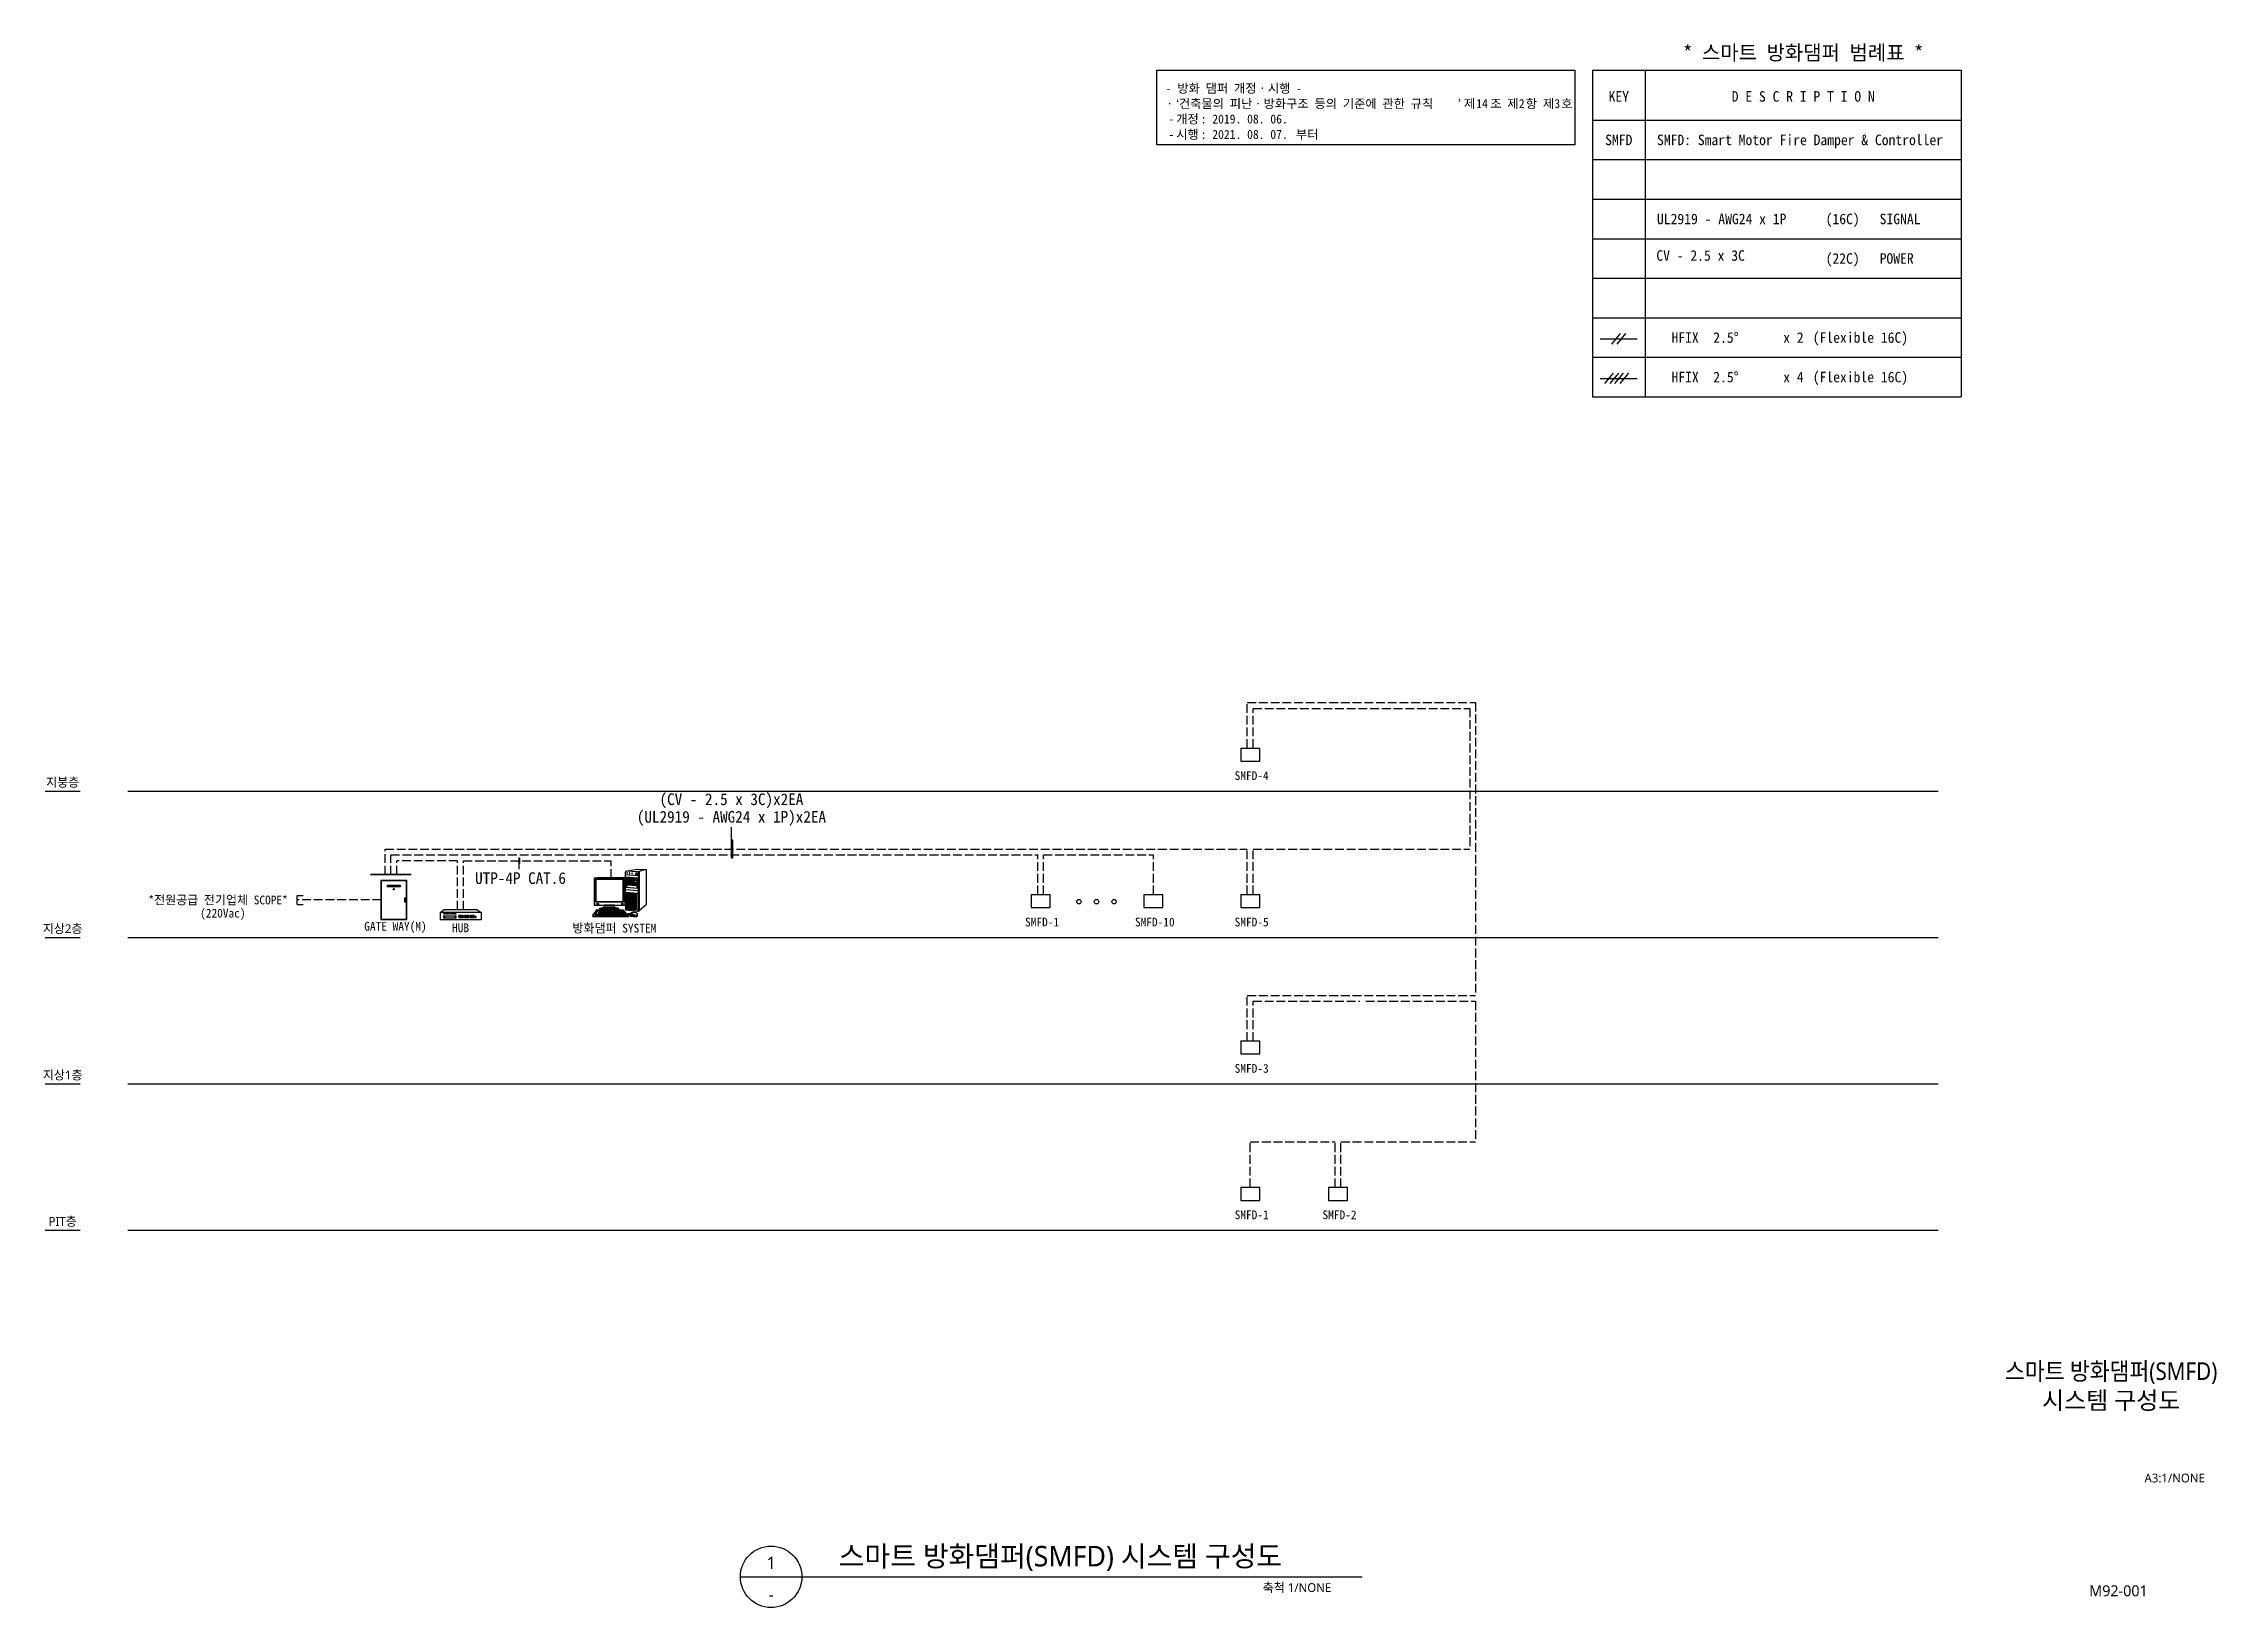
# Model space of a CAD drawing. Header units: millimetres. Extents: x 70 to 2494, y 28 to 562.
# Drawn here: x 70 to 812, y 28 to 562 of the extents above; entities that cross this region are included whole.
import ezdxf
from ezdxf.enums import TextEntityAlignment as Align

# ---------------------------------------------------------------- set-up
doc = ezdxf.new("R2010")
doc.units = ezdxf.units.MM
doc.linetypes.add('H2', pattern=[4, 3, -1])
for name, color, linetype in [('1', 7, 'Continuous'), ('1$0$SEN', 7, 'Continuous'), ('1$0$WRITE', 4, 'Continuous'), ('AA-MKXS', 3, 'Continuous'), ('ARCH', 9, 'Continuous'), ('ESC_SCH_TEXT', 7, 'Continuous'), ('FP W$0$SEN', 7, 'Continuous'), ('SEN', 7, 'Continuous'), ('TEXT', 2, 'Continuous')]:
    doc.layers.add(name, color=color, linetype=linetype)
doc.styles.add('FP W$0$TEXT', font='')
doc.styles.add('STYLE1', font='')
doc.styles.add('TEXT', font='', dxfattribs={"height": 4})
doc.styles.add('돋움', font='malgun.ttf')
doc.styles.add('스타일1', font='malgun.ttf')
doc.styles.add('일람표$1$전력제어', font='')
doc.styles.get('FP W$0$TEXT').set_extended_font_data('GulimChe')
doc.styles.get('STYLE1').set_extended_font_data('GulimChe')
doc.styles.get('TEXT').set_extended_font_data('GulimChe')
doc.styles.get('일람표$1$전력제어').set_extended_font_data('GulimChe')

msp = doc.modelspace()

# ---------------------------------------------------------------- texts
at = {"color": 6, "style": '일람표$1$전력제어'}
for s, height, p in [('- 방화 댐퍼 개정ㆍ시행 -', 3.0682, (453.12, 545.4)), ('ㆍ', 3.07, (452.47, 540.15)), ('‘', 3.07, (456.65, 540.15)), ('건축물의 피난ㆍ방화구조 등의 기준에 관한 규칙', 3.0682, (457.61, 540.15)), ('’ ', 3.068, (552.84, 540.15)), ('제', 3.07, (554.99, 540.15)), ('14', 3.068, (559.17, 540.15)), ('조 제', 3.068, (563.94, 540.15)), ('2', 3.07, (573.7, 540.15)), ('항 제', 3.068, (576.08, 540.15)), ('3', 3.07, (585.84, 540.15)), ('호', 3.07, (588.23, 540.15)), ('- ', 3.068, (454.06, 534.89)), ('개정', 3.068, (456.68, 534.89)), (': 2019. 08. 06.', 3.0682, (465.05, 534.89)), ('- ', 3.068, (454.06, 529.64)), ('시행', 3.068, (456.68, 529.64)), (': 2021. 08. 07.', 3.0682, (465.05, 529.64)), ('부터', 3.068, (497.57, 529.64))]:
    msp.add_text(s, height=height, dxfattribs=at).set_placement(p)
at = {"style": '일람표$1$전력제어'}
for s, p in [('SMFD-4', (482.46, 312.14)), ('GATE WAY(M)', (190.02, 260.7)), ('SMFD-1', (410.88, 262.14)), ('SMFD-10', (449.38, 262.14)), ('SMFD-5', (482.46, 262.14)), ('SMFD-3', (482.46, 212.14)), ('SMFD-1', (482.46, 162.14)), ('SMFD-2', (512.46, 162.14))]:
    msp.add_text(s, height=3, dxfattribs=at).set_placement(p, align=Align.MIDDLE_CENTER)
at = {"color": 1, "style": '일람표$1$전력제어'}
for s, p in [('*전원공급 전기업체 SCOPE*', (129.46, 269.67)), ('(220Vac)', (131.07, 265.17))]:
    msp.add_text(s, height=3, dxfattribs=at).set_placement(p, align=Align.MIDDLE_CENTER)
at = {"layer": '1$0$SEN', "style": '일람표$1$전력제어'}
msp.add_text('HUB', height=3, dxfattribs=at).set_placement((212.27, 260.16), align=Align.MIDDLE_CENTER)
msp.add_text('방화댐퍼 SYSTEM', height=3, dxfattribs=at).set_placement((264.79, 260.12), align=Align.MIDDLE)
at = {"layer": 'AA-MKXS', "linetype": 'Continuous', "style": '스타일1'}
msp.add_text('1', height=4.2, dxfattribs=at).set_placement((318.37, 41.12), align=Align.CENTER)
msp.add_text('스마트 방화댐퍼(SMFD) 시스템 구성도', height=7, dxfattribs=at).set_placement((341.43, 42.05))
at = {"layer": 'AA-MKXS', "style": '스타일1'}
msp.add_text('-', height=4.2, dxfattribs=at).set_placement((318.33, 32.5), align=Align.MIDDLE)
at = {"layer": 'AA-MKXS', "linetype": 'Continuous', "style": '스타일1'}
msp.add_text('축척 1/NONE', height=3, dxfattribs=at).set_placement((509.65, 34.82), align=Align.MIDDLE_RIGHT)
at = {"layer": 'ARCH', "color": 9, "style": '돋움'}
for s, p in [('지붕층', (76.36, 309.87)), ('지상2층', (76.36, 259.87)), ('지상1층', (76.36, 209.87)), ('PIT층', (76.36, 159.87))]:
    msp.add_text(s, height=3, dxfattribs=at).set_placement(p, align=Align.MIDDLE_CENTER)
at = {"layer": 'FP W$0$SEN', "style": 'FP W$0$TEXT'}
msp.add_text('방화댐퍼 제어 판넬', height=0.331, dxfattribs=at).set_placement((189.46, 274.41), align=Align.MIDDLE)
at = {"layer": 'SEN', "style": 'STYLE1'}
for s, p in [('(CV - 2.5 x 3C)x2EA', (304.78, 303.78)), ('(UL2919 - AWG24 x 1P)x2EA', (304.78, 297.78))]:
    msp.add_text(s, height=4, dxfattribs=at).set_placement(p, align=Align.MIDDLE)
msp.add_text('UTP-4P CAT.6', height=4, dxfattribs=at).set_placement((217.24, 277.14), align=Align.MIDDLE_LEFT)
at = {"layer": 'TEXT', "style": 'TEXT'}
for s, height, p in [('* 스마트 방화댐퍼 범례표 *', 5, (670.85, 559.14)), ('KEY', 3.6, (607.85, 544.14)), ('D E S C R I P T I O N', 3.6, (670.85, 544.14)), ('SMFD', 3.6, (607.85, 529.29))]:
    msp.add_text(s, height=height, dxfattribs=at).set_placement(p, align=Align.MIDDLE)
for s, p in [('SMFD: Smart Motor Fire Damper & Controller', (620.9, 529.29)), ('UL2919 - AWG24 x 1P', (620.9, 502.29)), ('(16C)', (678.5, 502.29)), ('SIGNAL', (696.95, 502.29)), ('(22C)', (678.5, 488.79)), ('POWER', (696.95, 488.79)), ('HFIX', (625.85, 461.79)), ('2.5%%D', (640.12, 461.79)), ('x 2', (664.02, 461.79)), ('(Flexible 16C)', (674.1, 461.79)), ('HFIX', (625.85, 448.29)), ('2.5%%D', (640.12, 448.29)), ('x 4', (664.02, 448.29)), ('(Flexible 16C)', (674.1, 448.29))]:
    msp.add_text(s, height=3.6, dxfattribs=at).set_placement(p, align=Align.MIDDLE_LEFT)
msp.add_text('CV - 2.5 x 3C', height=3.6, dxfattribs=at).set_placement((620.68, 488))
at = {"layer": 'TEXT', "color": 3, "style": '스타일1', "width": 0.9}
msp.add_text('스마트 방화댐퍼(SMFD)', height=6, dxfattribs=at).set_placement((776.04, 108.73), align=Align.MIDDLE_CENTER)
at = {"layer": 'TEXT', "color": 3, "style": '스타일1'}
for s, height, p in [('시스템 구성도', 6, (776.04, 98.73)), ('A3:1/NONE', 3, (797.72, 72.23)), ('M92-001', 3.75, (778.52, 33.71))]:
    msp.add_text(s, height=height, dxfattribs=at).set_placement(p, align=Align.MIDDLE_CENTER)

# ---------------------------------------------------------------- blocks, each defined once
blk = doc.blocks.new('1$0$A$C24200EBF')
for p, q in [((0, 2.58), (1.4, 3.51)), ((14, 2.58), (0, 2.58)), ((0, 2.58), (0, 0)), ((1.23, 1.35), (5.41, 1.35)), ((1.23, 0.58), (1.23, 1.35)), ((5.41, 0.58), (1.23, 0.58)), ((1.4, 3.51), (12.6, 3.51)), ((1.41, 0.97), (1.45, 0.99)), ((1.41, 0.97), (1.45, 0.94)), ((1.41, 0.97), (1.47, 0.97)), ((1.47, 1.03), (1.45, 0.99)), ((1.47, 0.91), (1.45, 0.94)), ((1.47, 1.03), (1.5, 0.99)), ((1.47, 1.03), (1.47, 0.97)), ((1.53, 0.97), (1.47, 0.97)), ((1.47, 0.91), (1.47, 0.97)), ((1.47, 0.91), (1.5, 0.94)), ((1.53, 0.97), (1.5, 0.99)), ((1.53, 0.97), (1.5, 0.94)), ((5.11, 0.97), (5.15, 0.99)), ((5.11, 0.97), (5.17, 0.97)), ((5.11, 0.97), (5.15, 0.94)), ((5.17, 1.03), (5.15, 0.99)), ((5.17, 0.91), (5.15, 0.94)), ((5.17, 1.03), (5.19, 0.99)), ((5.17, 1.03), (5.17, 0.97)), ((5.17, 0.91), (5.17, 0.97)), ((5.23, 0.97), (5.17, 0.97)), ((5.17, 0.91), (5.19, 0.94)), ((5.23, 0.97), (5.19, 0.99)), ((5.23, 0.97), (5.19, 0.94)), ((5.41, 1.35), (5.41, 0.58)), ((6.44, 1.17), (6.44, 1.55)), ((6.44, 1.55), (6.81, 1.55)), ((6.44, 1.17), (6.44, 0.79)), ((6.81, 1.17), (6.44, 1.17)), ((6.81, 1.17), (6.44, 1.17)), ((6.44, 0.79), (6.81, 0.79)), ((6.81, 1.17), (6.81, 1.55)), ((6.81, 1.55), (7.19, 1.55)), ((6.81, 1.55), (6.81, 1.17)), ((7.19, 1.17), (6.81, 1.17)), ((6.81, 1.17), (6.81, 0.79)), ((7.19, 1.17), (6.81, 1.17)), ((6.81, 0.79), (6.81, 1.17)), ((6.81, 0.79), (7.19, 0.79)), ((7.19, 1.55), (7.19, 1.17)), ((7.19, 1.17), (7.19, 1.55)), ((7.19, 1.55), (7.57, 1.55)), ((7.19, 0.79), (7.19, 1.17)), ((7.19, 1.17), (7.19, 0.79)), ((7.57, 1.17), (7.19, 1.17)), ((7.57, 1.17), (7.19, 1.17)), ((7.19, 0.79), (7.57, 0.79)), ((7.57, 1.17), (7.57, 1.55)), ((7.57, 1.55), (7.95, 1.55)), ((7.57, 1.55), (7.57, 1.17)), ((7.95, 1.17), (7.57, 1.17)), ((7.57, 1.17), (7.57, 0.79)), ((7.95, 1.17), (7.57, 1.17)), ((7.57, 0.79), (7.57, 1.17)), ((7.57, 0.79), (7.95, 0.79)), ((7.95, 1.55), (7.95, 1.17)), ((7.95, 0.79), (7.95, 1.17)), ((8.28, 1.17), (8.28, 1.55)), ((8.28, 1.55), (8.66, 1.55)), ((8.66, 1.17), (8.28, 1.17)), ((8.28, 1.17), (8.28, 0.79)), ((8.66, 1.17), (8.28, 1.17)), ((8.28, 0.79), (8.66, 0.79)), ((8.66, 1.17), (8.66, 1.55)), ((8.66, 1.55), (9.03, 1.55)), ((8.66, 1.55), (8.66, 1.17)), ((8.66, 1.17), (8.66, 0.79)), ((9.03, 1.17), (8.66, 1.17)), ((9.03, 1.17), (8.66, 1.17)), ((8.66, 0.79), (8.66, 1.17)), ((8.66, 0.79), (9.03, 0.79)), ((9.03, 1.17), (9.03, 1.55)), ((9.03, 1.55), (9.41, 1.55)), ((9.03, 1.55), (9.03, 1.17)), ((9.41, 1.17), (9.03, 1.17)), ((9.03, 1.17), (9.03, 0.79)), ((9.41, 1.17), (9.03, 1.17)), ((9.03, 0.79), (9.03, 1.17)), ((9.03, 0.79), (9.41, 0.79)), ((9.41, 1.55), (9.41, 1.17)), ((9.41, 1.17), (9.41, 1.55)), ((9.41, 1.55), (9.79, 1.55)), ((9.41, 0.79), (9.41, 1.17)), ((9.41, 1.17), (9.41, 0.79)), ((9.79, 1.17), (9.41, 1.17)), ((9.79, 1.17), (9.41, 1.17)), ((9.41, 0.79), (9.79, 0.79)), ((9.79, 1.55), (9.79, 1.17)), ((9.79, 0.79), (9.79, 1.17)), ((10.12, 1.17), (10.12, 1.55)), ((10.12, 1.55), (10.5, 1.55)), ((10.12, 1.17), (10.12, 0.79)), ((10.5, 1.17), (10.12, 1.17)), ((10.5, 1.17), (10.12, 1.17)), ((10.12, 0.79), (10.5, 0.79)), ((10.5, 1.55), (10.5, 1.17)), ((10.5, 1.17), (10.5, 1.55)), ((10.5, 1.55), (10.88, 1.55)), ((10.5, 0.79), (10.5, 1.17)), ((10.88, 1.17), (10.5, 1.17)), ((10.5, 1.17), (10.5, 0.79)), ((10.88, 1.17), (10.5, 1.17)), ((10.5, 0.79), (10.88, 0.79)), ((10.88, 1.17), (10.88, 1.55)), ((10.88, 1.55), (11.25, 1.55)), ((10.88, 1.55), (10.88, 1.17)), ((10.88, 1.17), (10.88, 0.79)), ((11.25, 1.17), (10.88, 1.17)), ((11.25, 1.17), (10.88, 1.17)), ((10.88, 0.79), (10.88, 1.17)), ((10.88, 0.79), (11.25, 0.79)), ((11.25, 1.17), (11.25, 1.55)), ((11.25, 1.55), (11.63, 1.55)), ((11.25, 1.55), (11.25, 1.17)), ((11.63, 1.17), (11.25, 1.17)), ((11.25, 1.17), (11.25, 0.79)), ((11.63, 1.17), (11.25, 1.17)), ((11.25, 0.79), (11.25, 1.17)), ((11.25, 0.79), (11.63, 0.79)), ((11.63, 1.55), (11.63, 1.17)), ((11.63, 0.79), (11.63, 1.17)), ((11.91, 1.17), (11.91, 0.79)), ((12.28, 1.17), (11.91, 1.17)), ((11.91, 0.79), (12.28, 0.79)), ((12.28, 0.79), (12.28, 1.17)), ((12.6, 3.51), (14, 2.58)), ((14, 2.58), (14, 0)), ((14, 0), (0, 0))]:
    blk.add_line(p, q)
at = {"color": 12}
for p, q in [((1.24, 2.28), (1.24, 2.34)), ((1.24, 2.34), (1.31, 2.34)), ((1.31, 2.28), (1.24, 2.28)), ((1.24, 2.12), (1.24, 2.19)), ((1.24, 2.19), (1.31, 2.19)), ((1.31, 2.12), (1.24, 2.12)), ((1.24, 1.97), (1.24, 2.04)), ((1.24, 2.04), (1.31, 2.04)), ((1.31, 1.97), (1.24, 1.97)), ((1.31, 2.34), (1.31, 2.28)), ((1.31, 2.19), (1.31, 2.12)), ((1.31, 2.04), (1.31, 1.97)), ((1.4, 2.28), (1.4, 2.34)), ((1.4, 2.34), (1.47, 2.34)), ((1.47, 2.28), (1.4, 2.28)), ((1.4, 2.12), (1.4, 2.19)), ((1.4, 2.19), (1.47, 2.19)), ((1.47, 2.12), (1.4, 2.12)), ((1.4, 1.97), (1.4, 2.04)), ((1.4, 2.04), (1.47, 2.04)), ((1.47, 1.97), (1.4, 1.97)), ((1.47, 2.34), (1.47, 2.28)), ((1.47, 2.19), (1.47, 2.12)), ((1.47, 2.04), (1.47, 1.97)), ((1.56, 2.28), (1.56, 2.34)), ((1.56, 2.34), (1.63, 2.34)), ((1.63, 2.28), (1.56, 2.28)), ((1.56, 2.12), (1.56, 2.19)), ((1.56, 2.19), (1.63, 2.19)), ((1.63, 2.12), (1.56, 2.12)), ((1.56, 1.97), (1.56, 2.04)), ((1.56, 2.04), (1.63, 2.04)), ((1.63, 1.97), (1.56, 1.97)), ((1.63, 2.34), (1.63, 2.28)), ((1.63, 2.19), (1.63, 2.12)), ((1.63, 2.04), (1.63, 1.97)), ((1.72, 2.28), (1.72, 2.34)), ((1.72, 2.34), (1.79, 2.34)), ((1.79, 2.28), (1.72, 2.28)), ((1.72, 2.12), (1.72, 2.19)), ((1.72, 2.19), (1.79, 2.19)), ((1.79, 2.12), (1.72, 2.12)), ((1.72, 1.97), (1.72, 2.04)), ((1.72, 2.04), (1.79, 2.04)), ((1.79, 1.97), (1.72, 1.97)), ((1.79, 2.34), (1.79, 2.28)), ((1.79, 2.19), (1.79, 2.12)), ((1.79, 2.04), (1.79, 1.97)), ((1.96, 2.28), (1.96, 2.34)), ((1.96, 2.34), (2.03, 2.34)), ((2.03, 2.28), (1.96, 2.28)), ((1.96, 2.12), (1.96, 2.19)), ((1.96, 2.19), (2.03, 2.19)), ((2.03, 2.12), (1.96, 2.12)), ((1.96, 1.97), (1.96, 2.04)), ((1.96, 2.04), (2.03, 2.04)), ((2.03, 1.97), (1.96, 1.97)), ((2.03, 2.34), (2.03, 2.28)), ((2.03, 2.19), (2.03, 2.12)), ((2.03, 2.04), (2.03, 1.97)), ((2.12, 2.28), (2.12, 2.34)), ((2.12, 2.34), (2.19, 2.34)), ((2.19, 2.28), (2.12, 2.28)), ((2.12, 2.12), (2.12, 2.19)), ((2.12, 2.19), (2.19, 2.19)), ((2.19, 2.12), (2.12, 2.12)), ((2.12, 1.97), (2.12, 2.04)), ((2.12, 2.04), (2.19, 2.04)), ((2.19, 1.97), (2.12, 1.97)), ((2.19, 2.34), (2.19, 2.28)), ((2.19, 2.19), (2.19, 2.12)), ((2.19, 2.04), (2.19, 1.97)), ((2.28, 2.28), (2.28, 2.34)), ((2.28, 2.34), (2.35, 2.34)), ((2.35, 2.28), (2.28, 2.28)), ((2.28, 2.12), (2.28, 2.19)), ((2.28, 2.19), (2.35, 2.19)), ((2.35, 2.12), (2.28, 2.12)), ((2.28, 1.97), (2.28, 2.04)), ((2.28, 2.04), (2.35, 2.04)), ((2.35, 1.97), (2.28, 1.97)), ((2.35, 2.34), (2.35, 2.28)), ((2.35, 2.19), (2.35, 2.12)), ((2.35, 2.04), (2.35, 1.97)), ((2.44, 2.28), (2.44, 2.34)), ((2.44, 2.34), (2.51, 2.34)), ((2.51, 2.28), (2.44, 2.28)), ((2.44, 2.12), (2.44, 2.19)), ((2.44, 2.19), (2.51, 2.19)), ((2.51, 2.12), (2.44, 2.12)), ((2.44, 1.97), (2.44, 2.04)), ((2.44, 2.04), (2.51, 2.04)), ((2.51, 1.97), (2.44, 1.97)), ((2.51, 2.34), (2.51, 2.28)), ((2.51, 2.19), (2.51, 2.12)), ((2.51, 2.04), (2.51, 1.97)), ((2.67, 2.28), (2.67, 2.34)), ((2.67, 2.34), (2.74, 2.34)), ((2.74, 2.28), (2.67, 2.28)), ((2.67, 2.12), (2.67, 2.19)), ((2.67, 2.19), (2.74, 2.19)), ((2.74, 2.12), (2.67, 2.12)), ((2.67, 1.97), (2.67, 2.04)), ((2.67, 2.04), (2.74, 2.04)), ((2.74, 1.97), (2.67, 1.97)), ((2.74, 2.34), (2.74, 2.28)), ((2.74, 2.19), (2.74, 2.12)), ((2.74, 2.04), (2.74, 1.97)), ((2.83, 2.28), (2.83, 2.34)), ((2.83, 2.34), (2.9, 2.34)), ((2.9, 2.28), (2.83, 2.28)), ((2.83, 2.12), (2.83, 2.19)), ((2.83, 2.19), (2.9, 2.19)), ((2.9, 2.12), (2.83, 2.12)), ((2.83, 1.97), (2.83, 2.04)), ((2.83, 2.04), (2.9, 2.04)), ((2.9, 1.97), (2.83, 1.97)), ((2.9, 2.34), (2.9, 2.28)), ((2.9, 2.19), (2.9, 2.12)), ((2.9, 2.04), (2.9, 1.97)), ((3, 2.28), (3, 2.34)), ((3, 2.34), (3.07, 2.34)), ((3.07, 2.28), (3, 2.28)), ((3, 2.12), (3, 2.19)), ((3, 2.19), (3.07, 2.19)), ((3.07, 2.12), (3, 2.12)), ((3, 1.97), (3, 2.04)), ((3, 2.04), (3.07, 2.04)), ((3.07, 1.97), (3, 1.97)), ((3.07, 2.34), (3.07, 2.28)), ((3.07, 2.19), (3.07, 2.12)), ((3.07, 2.04), (3.07, 1.97)), ((3.16, 2.28), (3.16, 2.34)), ((3.16, 2.34), (3.23, 2.34)), ((3.23, 2.28), (3.16, 2.28)), ((3.16, 2.12), (3.16, 2.19)), ((3.16, 2.19), (3.23, 2.19)), ((3.23, 2.12), (3.16, 2.12)), ((3.16, 1.97), (3.16, 2.04)), ((3.16, 2.04), (3.23, 2.04)), ((3.23, 1.97), (3.16, 1.97)), ((3.23, 2.34), (3.23, 2.28)), ((3.23, 2.19), (3.23, 2.12)), ((3.23, 2.04), (3.23, 1.97)), ((3.39, 2.28), (3.39, 2.34)), ((3.39, 2.34), (3.46, 2.34)), ((3.46, 2.28), (3.39, 2.28)), ((3.39, 2.12), (3.39, 2.19)), ((3.39, 2.19), (3.46, 2.19)), ((3.46, 2.12), (3.39, 2.12)), ((3.39, 1.97), (3.39, 2.04)), ((3.39, 2.04), (3.46, 2.04)), ((3.46, 1.97), (3.39, 1.97)), ((3.46, 2.34), (3.46, 2.28)), ((3.46, 2.19), (3.46, 2.12)), ((3.46, 2.04), (3.46, 1.97)), ((3.55, 2.28), (3.55, 2.34)), ((3.55, 2.34), (3.62, 2.34)), ((3.62, 2.28), (3.55, 2.28)), ((3.55, 2.12), (3.55, 2.19)), ((3.55, 2.19), (3.62, 2.19)), ((3.62, 2.12), (3.55, 2.12)), ((3.55, 1.97), (3.55, 2.04)), ((3.55, 2.04), (3.62, 2.04)), ((3.62, 1.97), (3.55, 1.97)), ((3.62, 2.34), (3.62, 2.28)), ((3.62, 2.19), (3.62, 2.12)), ((3.62, 2.04), (3.62, 1.97)), ((3.71, 2.28), (3.71, 2.34)), ((3.71, 2.34), (3.78, 2.34)), ((3.78, 2.28), (3.71, 2.28)), ((3.71, 2.12), (3.71, 2.19)), ((3.71, 2.19), (3.78, 2.19)), ((3.78, 2.12), (3.71, 2.12)), ((3.71, 1.97), (3.71, 2.04)), ((3.71, 2.04), (3.78, 2.04)), ((3.78, 1.97), (3.71, 1.97)), ((3.78, 2.34), (3.78, 2.28)), ((3.78, 2.19), (3.78, 2.12)), ((3.78, 2.04), (3.78, 1.97)), ((3.87, 2.28), (3.87, 2.34)), ((3.87, 2.34), (3.94, 2.34)), ((3.94, 2.28), (3.87, 2.28)), ((3.87, 2.12), (3.87, 2.19)), ((3.87, 2.19), (3.94, 2.19)), ((3.94, 2.12), (3.87, 2.12)), ((3.87, 1.97), (3.87, 2.04)), ((3.87, 2.04), (3.94, 2.04)), ((3.94, 1.97), (3.87, 1.97)), ((3.94, 2.34), (3.94, 2.28)), ((3.94, 2.19), (3.94, 2.12)), ((3.94, 2.04), (3.94, 1.97)), ((4.11, 2.28), (4.11, 2.34)), ((4.11, 2.34), (4.18, 2.34)), ((4.18, 2.28), (4.11, 2.28)), ((4.11, 2.12), (4.11, 2.19)), ((4.11, 2.19), (4.18, 2.19)), ((4.18, 2.12), (4.11, 2.12)), ((4.11, 1.97), (4.11, 2.04)), ((4.11, 2.04), (4.18, 2.04)), ((4.18, 1.97), (4.11, 1.97)), ((4.18, 2.34), (4.18, 2.28)), ((4.18, 2.19), (4.18, 2.12)), ((4.18, 2.04), (4.18, 1.97)), ((4.27, 2.28), (4.27, 2.34)), ((4.27, 2.34), (4.34, 2.34)), ((4.34, 2.28), (4.27, 2.28)), ((4.27, 2.12), (4.27, 2.19)), ((4.27, 2.19), (4.34, 2.19)), ((4.34, 2.12), (4.27, 2.12)), ((4.27, 1.97), (4.27, 2.04)), ((4.27, 2.04), (4.34, 2.04)), ((4.34, 1.97), (4.27, 1.97)), ((4.34, 2.34), (4.34, 2.28)), ((4.34, 2.19), (4.34, 2.12)), ((4.34, 2.04), (4.34, 1.97)), ((4.43, 2.28), (4.43, 2.34)), ((4.43, 2.34), (4.5, 2.34)), ((4.5, 2.28), (4.43, 2.28)), ((4.43, 2.12), (4.43, 2.19)), ((4.43, 2.19), (4.5, 2.19)), ((4.5, 2.12), (4.43, 2.12)), ((4.43, 1.97), (4.43, 2.04)), ((4.43, 2.04), (4.5, 2.04)), ((4.5, 1.97), (4.43, 1.97)), ((4.5, 2.34), (4.5, 2.28)), ((4.5, 2.19), (4.5, 2.12)), ((4.5, 2.04), (4.5, 1.97)), ((4.59, 2.28), (4.59, 2.34)), ((4.59, 2.34), (4.66, 2.34)), ((4.66, 2.28), (4.59, 2.28)), ((4.59, 2.12), (4.59, 2.19)), ((4.59, 2.19), (4.66, 2.19)), ((4.66, 2.12), (4.59, 2.12)), ((4.59, 1.97), (4.59, 2.04)), ((4.59, 2.04), (4.66, 2.04)), ((4.66, 1.97), (4.59, 1.97)), ((4.66, 2.34), (4.66, 2.28)), ((4.66, 2.19), (4.66, 2.12)), ((4.66, 2.04), (4.66, 1.97)), ((4.83, 2.28), (4.83, 2.34)), ((4.83, 2.34), (4.9, 2.34)), ((4.9, 2.28), (4.83, 2.28)), ((4.83, 2.12), (4.83, 2.19)), ((4.83, 2.19), (4.9, 2.19)), ((4.9, 2.12), (4.83, 2.12)), ((4.83, 1.97), (4.83, 2.04)), ((4.83, 2.04), (4.9, 2.04)), ((4.9, 1.97), (4.83, 1.97)), ((4.9, 2.34), (4.9, 2.28)), ((4.9, 2.19), (4.9, 2.12)), ((4.9, 2.04), (4.9, 1.97)), ((4.99, 2.28), (4.99, 2.34)), ((4.99, 2.34), (5.06, 2.34)), ((5.06, 2.28), (4.99, 2.28)), ((4.99, 2.12), (4.99, 2.19)), ((4.99, 2.19), (5.06, 2.19)), ((5.06, 2.12), (4.99, 2.12)), ((4.99, 1.97), (4.99, 2.04)), ((4.99, 2.04), (5.06, 2.04)), ((5.06, 1.97), (4.99, 1.97)), ((5.06, 2.34), (5.06, 2.28)), ((5.06, 2.19), (5.06, 2.12)), ((5.06, 2.04), (5.06, 1.97)), ((5.15, 2.28), (5.15, 2.34)), ((5.15, 2.34), (5.22, 2.34)), ((5.22, 2.28), (5.15, 2.28)), ((5.15, 2.12), (5.15, 2.19)), ((5.15, 2.19), (5.22, 2.19)), ((5.22, 2.12), (5.15, 2.12)), ((5.15, 1.97), (5.15, 2.04)), ((5.15, 2.04), (5.22, 2.04)), ((5.22, 1.97), (5.15, 1.97)), ((5.22, 2.34), (5.22, 2.28)), ((5.22, 2.19), (5.22, 2.12)), ((5.22, 2.04), (5.22, 1.97)), ((5.31, 2.28), (5.31, 2.34)), ((5.31, 2.34), (5.38, 2.34)), ((5.38, 2.28), (5.31, 2.28)), ((5.31, 2.12), (5.31, 2.19)), ((5.31, 2.19), (5.38, 2.19)), ((5.38, 2.12), (5.31, 2.12)), ((5.31, 1.97), (5.31, 2.04)), ((5.31, 2.04), (5.38, 2.04)), ((5.38, 1.97), (5.31, 1.97)), ((5.38, 2.34), (5.38, 2.28)), ((5.38, 2.19), (5.38, 2.12)), ((5.38, 2.04), (5.38, 1.97))]:
    blk.add_line(p, q, dxfattribs=at)
for centre in [(1.47, 0.97), (5.17, 0.97)]:
    blk.add_circle(centre, 0.0838)
at = {"layer": '1$0$WRITE'}
for p, q in [((6.54, 1.41), (6.5, 1.41)), ((6.5, 1.41), (6.5, 1.22)), ((6.5, 1.22), (6.76, 1.22)), ((6.5, 0.93), (6.5, 1.11)), ((6.5, 1.11), (6.76, 1.11)), ((6.54, 0.93), (6.5, 0.93)), ((6.57, 1.46), (6.54, 1.46)), ((6.54, 1.46), (6.54, 1.41)), ((6.54, 0.88), (6.54, 0.93)), ((6.57, 0.88), (6.54, 0.88)), ((6.69, 1.5), (6.57, 1.5)), ((6.57, 1.5), (6.57, 1.46)), ((6.57, 0.84), (6.57, 0.88)), ((6.69, 0.84), (6.57, 0.84)), ((6.69, 1.46), (6.69, 1.5)), ((6.72, 1.46), (6.69, 1.46)), ((6.69, 0.88), (6.69, 0.84)), ((6.72, 0.88), (6.69, 0.88)), ((6.72, 1.41), (6.72, 1.46)), ((6.76, 1.41), (6.72, 1.41)), ((6.72, 0.93), (6.72, 0.88)), ((6.76, 0.93), (6.72, 0.93)), ((6.76, 1.22), (6.76, 1.41)), ((6.76, 1.11), (6.76, 0.93)), ((6.91, 1.41), (6.88, 1.41)), ((6.88, 1.41), (6.88, 1.22)), ((6.88, 1.22), (7.14, 1.22)), ((6.88, 0.93), (6.88, 1.11)), ((6.88, 1.11), (7.14, 1.11)), ((6.91, 0.93), (6.88, 0.93)), ((6.95, 1.46), (6.91, 1.46)), ((6.91, 1.46), (6.91, 1.41)), ((6.91, 0.88), (6.91, 0.93)), ((6.95, 0.88), (6.91, 0.88)), ((7.07, 1.5), (6.95, 1.5)), ((6.95, 1.5), (6.95, 1.46)), ((6.95, 0.84), (6.95, 0.88)), ((7.07, 0.84), (6.95, 0.84)), ((7.07, 1.46), (7.07, 1.5)), ((7.1, 1.46), (7.07, 1.46)), ((7.1, 0.88), (7.07, 0.88)), ((7.07, 0.88), (7.07, 0.84)), ((7.1, 1.41), (7.1, 1.46)), ((7.14, 1.41), (7.1, 1.41)), ((7.14, 0.93), (7.1, 0.93)), ((7.1, 0.93), (7.1, 0.88)), ((7.14, 1.22), (7.14, 1.41)), ((7.14, 1.11), (7.14, 0.93)), ((7.29, 1.41), (7.26, 1.41)), ((7.26, 1.41), (7.26, 1.22)), ((7.26, 1.22), (7.51, 1.22)), ((7.26, 0.93), (7.26, 1.11)), ((7.26, 1.11), (7.51, 1.11)), ((7.29, 0.93), (7.26, 0.93)), ((7.32, 1.46), (7.29, 1.46)), ((7.29, 1.46), (7.29, 1.41)), ((7.29, 0.88), (7.29, 0.93)), ((7.32, 0.88), (7.29, 0.88)), ((7.45, 1.5), (7.32, 1.5)), ((7.32, 1.5), (7.32, 1.46)), ((7.32, 0.84), (7.32, 0.88)), ((7.45, 0.84), (7.32, 0.84)), ((7.45, 1.46), (7.45, 1.5)), ((7.48, 1.46), (7.45, 1.46)), ((7.45, 0.88), (7.45, 0.84)), ((7.48, 0.88), (7.45, 0.88)), ((7.48, 1.41), (7.48, 1.46)), ((7.51, 1.41), (7.48, 1.41)), ((7.48, 0.93), (7.48, 0.88)), ((7.51, 0.93), (7.48, 0.93)), ((7.51, 1.22), (7.51, 1.41)), ((7.51, 1.11), (7.51, 0.93)), ((7.67, 1.41), (7.63, 1.41)), ((7.63, 1.41), (7.63, 1.22)), ((7.63, 1.22), (7.89, 1.22)), ((7.63, 0.93), (7.63, 1.11)), ((7.63, 1.11), (7.89, 1.11)), ((7.67, 0.93), (7.63, 0.93)), ((7.7, 1.46), (7.67, 1.46)), ((7.67, 1.46), (7.67, 1.41)), ((7.67, 0.88), (7.67, 0.93)), ((7.7, 0.88), (7.67, 0.88)), ((7.82, 1.5), (7.7, 1.5)), ((7.7, 1.5), (7.7, 1.46)), ((7.7, 0.84), (7.7, 0.88)), ((7.82, 0.84), (7.7, 0.84)), ((7.82, 1.46), (7.82, 1.5)), ((7.85, 1.46), (7.82, 1.46)), ((7.85, 0.88), (7.82, 0.88)), ((7.82, 0.88), (7.82, 0.84)), ((7.85, 1.41), (7.85, 1.46)), ((7.89, 1.41), (7.85, 1.41)), ((7.89, 0.93), (7.85, 0.93)), ((7.85, 0.93), (7.85, 0.88)), ((7.89, 1.22), (7.89, 1.41)), ((7.89, 1.11), (7.89, 0.93)), ((8.38, 1.41), (8.34, 1.41)), ((8.34, 1.41), (8.34, 1.22)), ((8.34, 1.22), (8.6, 1.22)), ((8.34, 0.93), (8.34, 1.11)), ((8.34, 1.11), (8.6, 1.11)), ((8.38, 0.93), (8.34, 0.93)), ((8.41, 1.46), (8.38, 1.46)), ((8.38, 1.46), (8.38, 1.41)), ((8.38, 0.88), (8.38, 0.93)), ((8.41, 0.88), (8.38, 0.88)), ((8.53, 1.5), (8.41, 1.5)), ((8.41, 1.5), (8.41, 1.46)), ((8.41, 0.84), (8.41, 0.88)), ((8.53, 0.84), (8.41, 0.84)), ((8.53, 1.46), (8.53, 1.5)), ((8.56, 1.46), (8.53, 1.46)), ((8.56, 0.88), (8.53, 0.88)), ((8.53, 0.88), (8.53, 0.84)), ((8.56, 1.41), (8.56, 1.46)), ((8.6, 1.41), (8.56, 1.41)), ((8.6, 0.93), (8.56, 0.93)), ((8.56, 0.93), (8.56, 0.88)), ((8.6, 1.22), (8.6, 1.41)), ((8.6, 1.11), (8.6, 0.93)), ((8.76, 1.41), (8.72, 1.41)), ((8.72, 1.41), (8.72, 1.22)), ((8.72, 1.22), (8.98, 1.22)), ((8.72, 0.93), (8.72, 1.11)), ((8.72, 1.11), (8.98, 1.11)), ((8.76, 0.93), (8.72, 0.93)), ((8.79, 1.46), (8.76, 1.46)), ((8.76, 1.46), (8.76, 1.41)), ((8.76, 0.88), (8.76, 0.93)), ((8.79, 0.88), (8.76, 0.88)), ((8.91, 1.5), (8.79, 1.5)), ((8.79, 1.5), (8.79, 1.46)), ((8.79, 0.84), (8.79, 0.88)), ((8.91, 0.84), (8.79, 0.84)), ((8.91, 1.46), (8.91, 1.5)), ((8.94, 1.46), (8.91, 1.46)), ((8.91, 0.88), (8.91, 0.84)), ((8.94, 0.88), (8.91, 0.88)), ((8.94, 1.41), (8.94, 1.46)), ((8.98, 1.41), (8.94, 1.41)), ((8.94, 0.93), (8.94, 0.88)), ((8.98, 0.93), (8.94, 0.93)), ((8.98, 1.22), (8.98, 1.41)), ((8.98, 1.11), (8.98, 0.93)), ((9.13, 1.41), (9.1, 1.41)), ((9.1, 1.41), (9.1, 1.22)), ((9.1, 1.22), (9.35, 1.22)), ((9.1, 0.93), (9.1, 1.11)), ((9.1, 1.11), (9.35, 1.11)), ((9.13, 0.93), (9.1, 0.93)), ((9.16, 1.46), (9.13, 1.46)), ((9.13, 1.46), (9.13, 1.41)), ((9.13, 0.88), (9.13, 0.93)), ((9.16, 0.88), (9.13, 0.88)), ((9.29, 1.5), (9.16, 1.5)), ((9.16, 1.5), (9.16, 1.46)), ((9.16, 0.84), (9.16, 0.88)), ((9.29, 0.84), (9.16, 0.84)), ((9.29, 1.46), (9.29, 1.5)), ((9.32, 1.46), (9.29, 1.46)), ((9.32, 0.88), (9.29, 0.88)), ((9.29, 0.88), (9.29, 0.84)), ((9.32, 1.41), (9.32, 1.46)), ((9.35, 1.41), (9.32, 1.41)), ((9.35, 0.93), (9.32, 0.93)), ((9.32, 0.93), (9.32, 0.88)), ((9.35, 1.22), (9.35, 1.41)), ((9.35, 1.11), (9.35, 0.93)), ((9.51, 1.41), (9.47, 1.41)), ((9.47, 1.41), (9.47, 1.22)), ((9.47, 1.22), (9.73, 1.22)), ((9.47, 0.93), (9.47, 1.11)), ((9.47, 1.11), (9.73, 1.11)), ((9.51, 0.93), (9.47, 0.93)), ((9.54, 1.46), (9.51, 1.46)), ((9.51, 1.46), (9.51, 1.41)), ((9.51, 0.88), (9.51, 0.93)), ((9.54, 0.88), (9.51, 0.88)), ((9.66, 1.5), (9.54, 1.5)), ((9.54, 1.5), (9.54, 1.46)), ((9.54, 0.84), (9.54, 0.88)), ((9.66, 0.84), (9.54, 0.84)), ((9.66, 1.46), (9.66, 1.5)), ((9.7, 1.46), (9.66, 1.46)), ((9.66, 0.88), (9.66, 0.84)), ((9.7, 0.88), (9.66, 0.88)), ((9.7, 1.41), (9.7, 1.46)), ((9.73, 1.41), (9.7, 1.41)), ((9.7, 0.93), (9.7, 0.88)), ((9.73, 0.93), (9.7, 0.93)), ((9.73, 1.22), (9.73, 1.41)), ((9.73, 1.11), (9.73, 0.93)), ((10.22, 1.41), (10.18, 1.41)), ((10.18, 1.41), (10.18, 1.22)), ((10.18, 1.22), (10.44, 1.22)), ((10.18, 0.93), (10.18, 1.11)), ((10.18, 1.11), (10.44, 1.11)), ((10.22, 0.93), (10.18, 0.93)), ((10.25, 1.46), (10.22, 1.46)), ((10.22, 1.46), (10.22, 1.41)), ((10.22, 0.88), (10.22, 0.93)), ((10.25, 0.88), (10.22, 0.88)), ((10.37, 1.5), (10.25, 1.5)), ((10.25, 1.5), (10.25, 1.46)), ((10.25, 0.84), (10.25, 0.88)), ((10.37, 0.84), (10.25, 0.84)), ((10.37, 1.46), (10.37, 1.5)), ((10.4, 1.46), (10.37, 1.46)), ((10.4, 0.88), (10.37, 0.88)), ((10.37, 0.88), (10.37, 0.84)), ((10.4, 1.41), (10.4, 1.46)), ((10.44, 1.41), (10.4, 1.41)), ((10.4, 0.93), (10.4, 0.88)), ((10.44, 0.93), (10.4, 0.93)), ((10.44, 1.22), (10.44, 1.41)), ((10.44, 1.11), (10.44, 0.93)), ((10.6, 1.41), (10.56, 1.41)), ((10.56, 1.41), (10.56, 1.22)), ((10.56, 1.22), (10.82, 1.22)), ((10.56, 0.93), (10.56, 1.11)), ((10.56, 1.11), (10.82, 1.11)), ((10.6, 0.93), (10.56, 0.93)), ((10.63, 1.46), (10.6, 1.46)), ((10.6, 1.46), (10.6, 1.41)), ((10.6, 0.88), (10.6, 0.93)), ((10.63, 0.88), (10.6, 0.88)), ((10.75, 1.5), (10.63, 1.5)), ((10.63, 1.5), (10.63, 1.46)), ((10.63, 0.84), (10.63, 0.88)), ((10.75, 0.84), (10.63, 0.84)), ((10.75, 1.46), (10.75, 1.5)), ((10.78, 1.46), (10.75, 1.46)), ((10.75, 0.88), (10.75, 0.84)), ((10.78, 0.88), (10.75, 0.88)), ((10.78, 1.41), (10.78, 1.46)), ((10.82, 1.41), (10.78, 1.41)), ((10.82, 0.93), (10.78, 0.93)), ((10.78, 0.93), (10.78, 0.88)), ((10.82, 1.22), (10.82, 1.41)), ((10.82, 1.11), (10.82, 0.93)), ((10.98, 1.41), (10.94, 1.41)), ((10.94, 1.41), (10.94, 1.22)), ((10.94, 1.22), (11.2, 1.22)), ((10.94, 0.93), (10.94, 1.11)), ((10.94, 1.11), (11.2, 1.11)), ((10.98, 0.93), (10.94, 0.93)), ((11.01, 1.46), (10.98, 1.46)), ((10.98, 1.46), (10.98, 1.41)), ((10.98, 0.88), (10.98, 0.93)), ((11.01, 0.88), (10.98, 0.88)), ((11.13, 1.5), (11.01, 1.5)), ((11.01, 1.5), (11.01, 1.46)), ((11.01, 0.84), (11.01, 0.88)), ((11.13, 0.84), (11.01, 0.84)), ((11.13, 1.46), (11.13, 1.5)), ((11.16, 1.46), (11.13, 1.46)), ((11.13, 0.88), (11.13, 0.84)), ((11.16, 0.88), (11.13, 0.88)), ((11.16, 1.41), (11.16, 1.46)), ((11.2, 1.41), (11.16, 1.41)), ((11.16, 0.93), (11.16, 0.88)), ((11.2, 0.93), (11.16, 0.93)), ((11.2, 1.22), (11.2, 1.41)), ((11.2, 1.11), (11.2, 0.93)), ((11.35, 1.41), (11.32, 1.41)), ((11.32, 1.41), (11.32, 1.22)), ((11.32, 1.22), (11.57, 1.22)), ((11.32, 0.93), (11.32, 1.11)), ((11.32, 1.11), (11.57, 1.11)), ((11.35, 0.93), (11.32, 0.93)), ((11.38, 1.46), (11.35, 1.46)), ((11.35, 1.46), (11.35, 1.41)), ((11.35, 0.88), (11.35, 0.93)), ((11.38, 0.88), (11.35, 0.88)), ((11.51, 1.5), (11.38, 1.5)), ((11.38, 1.5), (11.38, 1.46)), ((11.38, 0.84), (11.38, 0.88)), ((11.51, 0.84), (11.38, 0.84)), ((11.51, 1.46), (11.51, 1.5)), ((11.54, 1.46), (11.51, 1.46)), ((11.54, 0.88), (11.51, 0.88)), ((11.51, 0.88), (11.51, 0.84)), ((11.54, 1.41), (11.54, 1.46)), ((11.57, 1.41), (11.54, 1.41)), ((11.57, 0.93), (11.54, 0.93)), ((11.54, 0.93), (11.54, 0.88)), ((11.57, 1.22), (11.57, 1.41)), ((11.57, 1.11), (11.57, 0.93)), ((11.97, 0.93), (11.97, 1.11)), ((11.97, 1.11), (12.23, 1.11)), ((12.01, 0.93), (11.97, 0.93)), ((12.01, 0.88), (12.01, 0.93)), ((12.04, 0.88), (12.01, 0.88)), ((12.04, 0.84), (12.04, 0.88)), ((12.16, 0.84), (12.04, 0.84)), ((12.16, 0.88), (12.16, 0.84)), ((12.19, 0.88), (12.16, 0.88)), ((12.19, 0.93), (12.19, 0.88)), ((12.23, 0.93), (12.19, 0.93)), ((12.23, 1.11), (12.23, 0.93))]:
    blk.add_line(p, q, dxfattribs=at)
blk = doc.blocks.new('범례-ControlCity-NX$0$IV12')
for p, q in [((-1.83, -1), (-0.17, 1)), ((-0.83, -1), (0.83, 1))]:
    blk.add_line(p, q)

# ---------------------------------------------------------------- linework, layer by layer
at = {"color": 143}
for p, q in [((598.85, 553.14), (724.85, 553.14)), ((724.85, 553.14), (724.85, 536.04))]:
    msp.add_line(p, q, dxfattribs=at)
for p, q in [((616.85, 553.14), (616.85, 536.04)), ((598.85, 536.04), (724.85, 536.04)), ((601.55, 461.34), (614.15, 461.34)), ((601.55, 447.84), (614.15, 447.84)), ((478.71, 321.58), (478.71, 317.08)), ((478.71, 321.58), (485.21, 321.58)), ((485.21, 317.08), (485.21, 321.58)), ((478.71, 317.08), (485.21, 317.08)), ((269.08, 275.51), (269.08, 275.18)), ((269.55, 275.91), (271.81, 275.71)), ((269.83, 275.19), (269.83, 275.12)), ((271.56, 275.07), (271.56, 275)), ((272.36, 275.27), (272.36, 274.94)), ((407.13, 271.58), (407.13, 267.08)), ((407.13, 271.58), (413.63, 271.58)), ((413.63, 267.08), (413.63, 271.58)), ((445.63, 271.58), (445.63, 267.08)), ((445.63, 271.58), (452.13, 271.58)), ((452.13, 267.08), (452.13, 271.58)), ((478.71, 271.58), (478.71, 267.08)), ((478.71, 271.58), (485.21, 271.58)), ((485.21, 267.08), (485.21, 271.58)), ((266.61, 266.18), (266.42, 266.18)), ((266.42, 266.18), (266.42, 266.13)), ((266.42, 266.13), (266.61, 266.13)), ((266.61, 266.13), (266.61, 266.18)), ((267.15, 266.18), (266.96, 266.18)), ((266.96, 266.18), (266.96, 266.13)), ((266.96, 266.13), (267.15, 266.13)), ((267.15, 266.13), (267.15, 266.18)), ((267.67, 266.18), (267.48, 266.18)), ((267.48, 266.18), (267.48, 266.13)), ((267.48, 266.13), (267.67, 266.13)), ((267.67, 266.13), (267.67, 266.18)), ((407.13, 267.08), (413.63, 267.08)), ((445.63, 267.08), (452.13, 267.08)), ((478.71, 267.08), (485.21, 267.08)), ((478.71, 221.58), (478.71, 217.08)), ((478.71, 221.58), (485.21, 221.58)), ((478.71, 217.08), (485.21, 217.08)), ((485.21, 217.08), (485.21, 221.58)), ((478.71, 171.58), (478.71, 167.08)), ((478.71, 171.58), (485.21, 171.58)), ((485.21, 167.08), (485.21, 171.58)), ((508.71, 171.58), (508.71, 167.08)), ((508.71, 171.58), (515.21, 171.58)), ((515.21, 167.08), (515.21, 171.58)), ((478.71, 167.08), (485.21, 167.08)), ((508.71, 167.08), (515.21, 167.08))]:
    msp.add_line(p, q)
at = {"color": 4, "linetype": 'H2'}
for p, q in [((480.96, 321.58), (480.96, 337.08)), ((480.96, 337.08), (558.96, 337.08)), ((482.96, 321.58), (482.96, 335.08)), ((482.96, 335.08), (556.96, 335.08)), ((556.96, 335.08), (556.96, 287.08)), ((558.96, 337.08), (558.96, 237.08)), ((186.46, 278.37), (186.46, 287.08)), ((186.46, 287.08), (480.96, 287.08)), ((188.46, 278.37), (188.46, 285.08)), ((188.46, 285.08), (409.38, 285.08)), ((409.38, 271.58), (409.38, 285.08)), ((411.38, 271.58), (411.38, 285.08)), ((411.38, 285.08), (448.88, 285.08)), ((448.88, 271.58), (448.88, 285.08)), ((480.96, 271.58), (480.96, 287.08)), ((482.96, 271.58), (482.96, 287.08)), ((482.96, 287.08), (556.96, 287.08)), ((480.96, 221.58), (480.96, 237.08)), ((480.96, 237.08), (558.96, 237.08)), ((482.96, 221.58), (482.96, 235.08)), ((482.96, 235.08), (519.46, 235.08)), ((521.46, 235.08), (558.96, 235.08)), ((558.96, 235.08), (558.96, 187.08)), ((481.96, 171.58), (481.96, 187.08)), ((481.96, 187.08), (510.96, 187.08)), ((510.96, 171.58), (510.96, 187.08)), ((512.96, 187.08), (558.96, 187.08)), ((512.96, 171.58), (512.96, 187.08))]:
    msp.add_line(p, q, dxfattribs=at)
at = {"color": 1, "linetype": 'H2'}
for p, q in [((211.27, 283.08), (190.46, 283.08)), ((190.46, 278.37), (190.46, 283.08)), ((211.27, 266.38), (211.27, 283.08)), ((213.27, 266.38), (213.27, 283.08)), ((213.27, 283.08), (263.75, 283.08)), ((263.75, 277.24), (263.75, 283.08))]:
    msp.add_line(p, q, dxfattribs=at)
at = {"color": 7}
for p, q in [((268.43, 277.07), (257.95, 277.07)), ((257.95, 277.07), (257.95, 267.88)), ((257.96, 277.06), (258.98, 277.24)), ((268.02, 276.76), (258.32, 276.76)), ((258.32, 276.76), (258.32, 269)), ((258.5, 276.65), (258.5, 269.11)), ((268.52, 277.24), (258.98, 277.24)), ((267.82, 269.14), (267.82, 276.65)), ((267.86, 269.11), (267.86, 276.65)), ((268.52, 277.48), (268.43, 277.07)), ((268.43, 267.88), (268.43, 277.07)), ((268.52, 279.1), (268.51, 272.29)), ((268.54, 279.34), (268.52, 279.1)), ((268.52, 278.33), (272.96, 278.06)), ((268.6, 279.5), (268.54, 279.34)), ((268.54, 277.46), (273.02, 277.16)), ((268.59, 279.47), (272.58, 280.17)), ((272.82, 279.28), (268.59, 279.47)), ((268.89, 277.44), (268.89, 276.57)), ((272.54, 277.18), (268.89, 277.44)), ((268.89, 276.59), (268.89, 275.73)), ((272.54, 276.33), (268.89, 276.59)), ((268.89, 276.57), (272.54, 276.31)), ((268.89, 275.77), (268.89, 274.9)), ((272.54, 275.51), (268.89, 275.77)), ((268.89, 275.73), (272.54, 275.47)), ((268.89, 274.92), (268.89, 274.07)), ((272.55, 274.66), (268.89, 274.92)), ((268.89, 274.9), (272.54, 274.65)), ((269.08, 275.51), (272.36, 275.27)), ((269.08, 275.18), (272.36, 274.94)), ((269.27, 277.05), (269.23, 277.05)), ((269.23, 277.05), (269.23, 276.99)), ((269.23, 276.99), (269.23, 276.97)), ((269.23, 276.97), (269.27, 276.94)), ((269.33, 277.05), (269.27, 277.05)), ((269.27, 276.94), (269.33, 276.94)), ((271.95, 276.86), (269.33, 277.05)), ((269.33, 276.94), (272.05, 276.76)), ((269.55, 275.91), (269.55, 276.41)), ((269.55, 276.41), (271.81, 276.23)), ((269.64, 276.27), (269.64, 276.18)), ((271.72, 276.12), (269.64, 276.27)), ((269.64, 276.18), (271.72, 276.01)), ((270.54, 277.11), (269.75, 277.17)), ((269.75, 277.17), (269.75, 277.02)), ((269.75, 276.91), (269.75, 276.68)), ((269.75, 276.68), (271.34, 276.56)), ((269.87, 275.23), (271.53, 275.11)), ((270.62, 277.19), (270.54, 277.11)), ((271.34, 277.14), (270.62, 277.19)), ((271.03, 275.85), (271.03, 275.98)), ((271.03, 275.98), (271.69, 275.93)), ((271.69, 275.81), (271.03, 275.85)), ((271.34, 276.9), (271.34, 277.14)), ((271.34, 276.56), (271.34, 276.81)), ((271.69, 275.93), (271.69, 275.81)), ((271.72, 276.01), (271.72, 276.12)), ((271.81, 275.71), (271.81, 276.23)), ((272.06, 276.85), (271.95, 276.86)), ((272.05, 276.76), (272.1, 276.76)), ((272.11, 276.83), (272.06, 276.85)), ((272.1, 276.76), (272.11, 276.83)), ((272.16, 278.38), (272.16, 279)), ((272.16, 279), (272.58, 278.98)), ((272.58, 278.34), (272.16, 278.38)), ((272.54, 276.31), (272.54, 277.18)), ((272.54, 275.47), (272.54, 276.33)), ((272.54, 274.65), (272.54, 275.51)), ((272.55, 273.76), (272.55, 274.66)), ((272.58, 280.17), (275.62, 280.05)), ((272.58, 278.98), (272.58, 278.34)), ((275.62, 280.05), (272.82, 279.28)), ((272.96, 279.25), (272.88, 279.32)), ((273.3, 279.44), (272.93, 279.3)), ((272.93, 279.3), (272.94, 266.24)), ((273, 279.1), (272.96, 279.25)), ((273, 266.29), (273, 279.1)), ((273.3, 266.44), (273.3, 279.44)), ((273.32, 279.39), (273.31, 266.38)), ((275.62, 280.05), (275.62, 268.07)), ((257.95, 267.88), (268.43, 267.88)), ((258.32, 269), (268.02, 269)), ((258.5, 269.14), (267.82, 269.14)), ((259.72, 266.72), (261.37, 267.29)), ((261.39, 267.88), (261.39, 267.09)), ((264.68, 267.88), (261.39, 267.88)), ((264.68, 267.09), (264.68, 267.88)), ((264.7, 267.29), (266.34, 266.72)), ((268.61, 269.23), (268.43, 268.73)), ((268.61, 268.38), (268.43, 267.88)), ((268.51, 272.29), (268.51, 272.21)), ((268.51, 272.21), (268.58, 272.19)), ((268.52, 274.09), (272.99, 273.72)), ((268.53, 272.38), (272.96, 272.02)), ((268.53, 272.16), (272.95, 271.81)), ((268.54, 273.2), (272.96, 272.88)), ((268.58, 272.19), (268.61, 272.2)), ((268.61, 272.2), (268.61, 266.73)), ((268.89, 274.07), (272.55, 273.76)), ((275.62, 268.07), (273.27, 265.94)), ((258.82, 266.45), (257.36, 264.4)), ((257.36, 264.4), (269.59, 264.23)), ((257.36, 264.08), (269.58, 263.92)), ((258.17, 264.89), (258.27, 265.09)), ((258.33, 265.2), (258.27, 265.09)), ((258.27, 265.09), (258.53, 265.09)), ((258.29, 264.58), (258.38, 264.78)), ((258.29, 264.58), (258.74, 264.57)), ((258.33, 265.2), (258.59, 265.2)), ((258.36, 265.2), (258.45, 265.4)), ((258.45, 264.89), (258.38, 264.78)), ((258.38, 264.78), (258.64, 264.77)), ((258.52, 265.51), (258.45, 265.4)), ((258.45, 265.4), (258.71, 265.4)), ((258.45, 264.89), (258.71, 264.88)), ((258.52, 265.51), (258.78, 265.51)), ((258.59, 265.2), (258.53, 265.09)), ((258.62, 264.89), (258.53, 265.09)), ((258.54, 265.51), (258.64, 265.71)), ((258.69, 265), (258.59, 265.2)), ((258.7, 265.82), (258.64, 265.71)), ((258.64, 265.71), (258.9, 265.7)), ((258.71, 264.88), (258.64, 264.77)), ((258.74, 264.57), (258.64, 264.77)), ((258.7, 265.82), (258.96, 265.81)), ((258.78, 265.51), (258.71, 265.4)), ((258.8, 265.19), (258.71, 265.4)), ((258.8, 264.68), (258.71, 264.88)), ((258.8, 264.68), (258.74, 264.57)), ((258.87, 265.3), (258.78, 265.51)), ((258.84, 266.02), (258.94, 266.22)), ((258.84, 266.02), (264.01, 265.95)), ((258.88, 266.48), (267.77, 266.36)), ((258.96, 265.81), (258.9, 265.7)), ((258.99, 265.5), (258.9, 265.7)), ((258.9, 264.57), (259, 264.77)), ((258.9, 264.57), (263.94, 264.5)), ((259.01, 266.33), (258.94, 266.22)), ((258.94, 266.22), (259.2, 266.21)), ((259.06, 265.61), (258.96, 265.81)), ((259.06, 264.88), (259, 264.77)), ((259, 264.77), (263.85, 264.7)), ((259.01, 266.33), (259.27, 266.32)), ((259.06, 264.88), (263.78, 264.81)), ((259.19, 264.88), (259.29, 265.08)), ((259.27, 266.32), (259.2, 266.21)), ((259.29, 266.01), (259.2, 266.21)), ((259.36, 266.12), (259.27, 266.32)), ((259.35, 265.19), (259.29, 265.08)), ((259.29, 265.08), (259.55, 265.07)), ((259.35, 266.01), (259.45, 266.21)), ((259.35, 265.19), (259.61, 265.18)), ((259.37, 265.19), (259.47, 265.38)), ((259.52, 266.32), (259.45, 266.21)), ((259.45, 266.21), (259.71, 266.2)), ((259.54, 265.5), (259.47, 265.38)), ((259.47, 265.38), (259.73, 265.38)), ((259.52, 266.32), (259.78, 266.32)), ((259.54, 265.5), (259.8, 265.49)), ((259.61, 265.18), (259.55, 265.07)), ((259.64, 264.87), (259.55, 265.07)), ((259.56, 265.5), (259.66, 265.69)), ((259.7, 264.98), (259.61, 265.18)), ((259.72, 265.8), (259.66, 265.69)), ((259.66, 265.69), (259.92, 265.69)), ((259.7, 264.87), (259.8, 265.07)), ((259.78, 266.32), (259.71, 266.2)), ((259.8, 266), (259.71, 266.2)), ((259.72, 266.72), (259.72, 266.46)), ((266.34, 266.72), (259.72, 266.72)), ((259.72, 266.46), (266.34, 266.46)), ((259.72, 265.8), (259.98, 265.8)), ((259.8, 265.49), (259.73, 265.38)), ((259.82, 265.18), (259.73, 265.38)), ((259.87, 266.11), (259.78, 266.32)), ((259.89, 265.29), (259.8, 265.49)), ((259.86, 265.18), (259.8, 265.07)), ((259.8, 265.07), (260.06, 265.07)), ((259.86, 266), (259.96, 266.2)), ((259.86, 265.18), (260.12, 265.18)), ((259.88, 265.18), (259.98, 265.38)), ((259.98, 265.8), (259.92, 265.69)), ((260.01, 265.49), (259.92, 265.69)), ((260.03, 266.31), (259.96, 266.2)), ((259.96, 266.2), (260.22, 266.2)), ((260.07, 265.6), (259.98, 265.8)), ((260.05, 265.49), (259.98, 265.38)), ((259.98, 265.38), (260.24, 265.37)), ((260.03, 266.31), (260.29, 266.31)), ((260.05, 265.49), (260.31, 265.48)), ((260.12, 265.18), (260.06, 265.07)), ((260.15, 264.86), (260.06, 265.07)), ((260.07, 265.49), (260.17, 265.69)), ((260.21, 264.97), (260.12, 265.18)), ((260.23, 265.8), (260.17, 265.69)), ((260.17, 265.69), (260.43, 265.68)), ((260.21, 264.86), (260.31, 265.06)), ((260.29, 266.31), (260.22, 266.2)), ((260.31, 266), (260.22, 266.2)), ((260.23, 265.8), (260.49, 265.79)), ((260.31, 265.48), (260.24, 265.37)), ((260.33, 265.17), (260.24, 265.37)), ((260.38, 266.11), (260.29, 266.31)), ((260.4, 265.28), (260.31, 265.48)), ((260.37, 265.17), (260.31, 265.06)), ((260.31, 265.06), (260.57, 265.06)), ((260.37, 266), (260.47, 266.19)), ((260.37, 265.17), (260.63, 265.17)), ((260.39, 265.17), (260.49, 265.37)), ((260.49, 265.79), (260.43, 265.68)), ((260.52, 265.48), (260.43, 265.68)), ((260.54, 266.3), (260.47, 266.19)), ((260.47, 266.19), (260.73, 266.19)), ((260.58, 265.59), (260.49, 265.79)), ((260.56, 265.48), (260.49, 265.37)), ((260.49, 265.37), (260.75, 265.37)), ((260.54, 266.3), (260.8, 266.3)), ((260.56, 265.48), (260.82, 265.48)), ((260.63, 265.17), (260.57, 265.06)), ((260.66, 264.86), (260.57, 265.06)), ((260.58, 265.48), (260.68, 265.68)), ((260.72, 264.97), (260.63, 265.17)), ((260.74, 265.79), (260.68, 265.68)), ((260.68, 265.68), (260.94, 265.68)), ((260.72, 264.86), (260.82, 265.06)), ((260.8, 266.3), (260.73, 266.19)), ((260.82, 265.99), (260.73, 266.19)), ((260.74, 265.79), (261, 265.79)), ((260.82, 265.48), (260.75, 265.37)), ((260.84, 265.17), (260.75, 265.37)), ((260.89, 266.1), (260.8, 266.3)), ((260.91, 265.28), (260.82, 265.48)), ((260.88, 265.17), (260.82, 265.06)), ((260.82, 265.06), (261.08, 265.05)), ((260.88, 265.99), (260.98, 266.19)), ((260.88, 265.17), (261.14, 265.16)), ((260.9, 265.17), (261, 265.36)), ((261, 265.79), (260.94, 265.68)), ((261.03, 265.48), (260.94, 265.68)), ((261.05, 266.3), (260.98, 266.19)), ((260.98, 266.19), (261.24, 266.18)), ((261.09, 265.59), (261, 265.79)), ((261.07, 265.47), (261, 265.36)), ((261, 265.36), (261.26, 265.36)), ((261.05, 266.3), (261.31, 266.29)), ((261.07, 265.47), (261.33, 265.47)), ((261.14, 265.16), (261.08, 265.05)), ((261.17, 264.85), (261.08, 265.05)), ((261.09, 265.47), (261.19, 265.67)), ((261.23, 264.96), (261.14, 265.16)), ((261.25, 265.78), (261.19, 265.67)), ((261.19, 265.67), (261.45, 265.67)), ((261.23, 264.85), (261.33, 265.05)), ((261.31, 266.29), (261.24, 266.18)), ((261.33, 265.98), (261.24, 266.18)), ((261.25, 265.78), (261.51, 265.78)), ((261.33, 265.47), (261.26, 265.36)), ((261.35, 265.16), (261.26, 265.36)), ((261.4, 266.09), (261.31, 266.29)), ((261.42, 265.27), (261.33, 265.47)), ((261.39, 265.16), (261.33, 265.05)), ((261.33, 265.05), (261.59, 265.04)), ((261.39, 267.09), (264.68, 267.09)), ((261.39, 265.98), (261.49, 266.18)), ((261.39, 265.16), (261.65, 265.16)), ((261.41, 265.16), (261.51, 265.36)), ((261.51, 265.78), (261.45, 265.67)), ((261.54, 265.47), (261.45, 265.67)), ((261.56, 266.29), (261.49, 266.18)), ((261.49, 266.18), (261.75, 266.18)), ((261.6, 265.58), (261.51, 265.78)), ((261.58, 265.47), (261.51, 265.36)), ((261.51, 265.36), (261.77, 265.35)), ((261.56, 266.29), (261.82, 266.29)), ((261.58, 265.47), (261.84, 265.46)), ((261.65, 265.16), (261.59, 265.04)), ((261.68, 264.84), (261.59, 265.04)), ((261.6, 265.47), (261.7, 265.67)), ((261.74, 264.95), (261.65, 265.16)), ((261.76, 265.78), (261.7, 265.67)), ((261.7, 265.67), (261.96, 265.66)), ((261.74, 264.84), (261.84, 265.04)), ((261.82, 266.29), (261.75, 266.18)), ((261.84, 265.98), (261.75, 266.18)), ((261.76, 265.78), (262.02, 265.77)), ((261.84, 265.46), (261.77, 265.35)), ((261.86, 265.15), (261.77, 265.35)), ((261.91, 266.09), (261.82, 266.29)), ((261.93, 265.26), (261.84, 265.46)), ((261.9, 265.15), (261.84, 265.04)), ((261.84, 265.04), (262.1, 265.04)), ((261.9, 265.97), (262, 266.17)), ((261.9, 265.15), (262.16, 265.15)), ((261.92, 265.15), (262.02, 265.35)), ((262.02, 265.77), (261.96, 265.66)), ((262.05, 265.46), (261.96, 265.66)), ((262.07, 266.28), (262, 266.17)), ((262, 266.17), (262.26, 266.17)), ((262.11, 265.57), (262.02, 265.77)), ((262.09, 265.46), (262.02, 265.35)), ((262.02, 265.35), (262.28, 265.35)), ((262.07, 266.28), (262.33, 266.28)), ((262.09, 265.46), (262.35, 265.46)), ((262.16, 265.15), (262.1, 265.04)), ((262.19, 264.84), (262.1, 265.04)), ((262.11, 265.46), (262.21, 265.66)), ((262.25, 264.95), (262.16, 265.15)), ((262.27, 265.77), (262.21, 265.66)), ((262.21, 265.66), (262.47, 265.66)), ((262.25, 264.84), (262.35, 265.03)), ((262.33, 266.28), (262.26, 266.17)), ((262.35, 265.97), (262.26, 266.17)), ((262.27, 265.77), (262.53, 265.77)), ((262.35, 265.46), (262.28, 265.35)), ((262.37, 265.15), (262.28, 265.35)), ((262.42, 266.08), (262.33, 266.28)), ((262.44, 265.26), (262.35, 265.46)), ((262.41, 265.14), (262.35, 265.03)), ((262.35, 265.03), (262.61, 265.03)), ((262.41, 265.97), (262.51, 266.17)), ((262.41, 265.14), (262.67, 265.14)), ((262.43, 265.14), (262.53, 265.34)), ((262.53, 265.77), (262.47, 265.66)), ((262.56, 265.45), (262.47, 265.66)), ((262.58, 266.28), (262.51, 266.17)), ((262.51, 266.17), (262.77, 266.16)), ((262.62, 265.56), (262.53, 265.77)), ((262.6, 265.45), (262.53, 265.34)), ((262.53, 265.34), (262.79, 265.34)), ((262.58, 266.28), (262.84, 266.27)), ((262.6, 265.45), (262.86, 265.45)), ((262.67, 265.14), (262.61, 265.03)), ((262.7, 264.83), (262.61, 265.03)), ((262.62, 265.45), (262.72, 265.65)), ((262.76, 264.94), (262.67, 265.14)), ((262.78, 265.76), (262.72, 265.65)), ((262.72, 265.65), (262.98, 265.65)), ((262.76, 264.83), (262.86, 265.03)), ((262.84, 266.27), (262.77, 266.16)), ((262.86, 265.96), (262.77, 266.16)), ((262.78, 265.76), (263.04, 265.76)), ((262.86, 265.45), (262.79, 265.34)), ((262.88, 265.14), (262.79, 265.34)), ((262.93, 266.07), (262.84, 266.27)), ((262.95, 265.25), (262.86, 265.45)), ((262.92, 265.14), (262.86, 265.03)), ((262.86, 265.03), (263.12, 265.02)), ((262.92, 265.96), (263.02, 266.16)), ((262.92, 265.14), (263.18, 265.13)), ((263.04, 265.76), (262.98, 265.65)), ((263.07, 265.45), (262.98, 265.65)), ((263.01, 265.25), (263.1, 265.45)), ((263.09, 266.27), (263.02, 266.16)), ((263.02, 266.16), (263.28, 266.16)), ((263.13, 265.56), (263.04, 265.76)), ((263.07, 265.14), (263.17, 265.33)), ((263.09, 266.27), (263.35, 266.27)), ((263.1, 265.45), (263.17, 265.33)), ((263.36, 265.44), (263.1, 265.45)), ((263.18, 265.13), (263.12, 265.02)), ((263.21, 264.82), (263.12, 265.02)), ((263.43, 265.33), (263.17, 265.33)), ((263.27, 264.93), (263.18, 265.13)), ((263.19, 265.56), (263.29, 265.76)), ((263.25, 265.44), (263.35, 265.64)), ((263.27, 264.82), (263.37, 265.02)), ((263.35, 266.27), (263.28, 266.16)), ((263.37, 265.95), (263.28, 266.16)), ((263.29, 265.76), (263.35, 265.64)), ((263.55, 265.75), (263.29, 265.76)), ((263.44, 266.07), (263.35, 266.27)), ((263.61, 265.64), (263.35, 265.64)), ((263.36, 265.44), (263.43, 265.33)), ((263.43, 265.13), (263.37, 265.02)), ((263.37, 265.02), (263.62, 265.02)), ((263.52, 265.13), (263.43, 265.33)), ((263.43, 265.13), (263.56, 265.13)), ((263.49, 266.06), (263.59, 266.26)), ((263.49, 265.24), (263.59, 265.44)), ((263.55, 265.75), (263.61, 265.64)), ((263.56, 265.95), (263.65, 266.15)), ((263.56, 265.13), (263.65, 265.33)), ((263.56, 265.13), (263.62, 265.02)), ((263.85, 266.26), (263.59, 266.26)), ((263.59, 266.26), (263.65, 266.15)), ((263.85, 265.44), (263.59, 265.44)), ((263.59, 265.44), (263.65, 265.33)), ((263.7, 265.44), (263.61, 265.64)), ((263.72, 264.82), (263.62, 265.02)), ((263.91, 266.15), (263.65, 266.15)), ((263.91, 265.32), (263.65, 265.33)), ((263.68, 265.55), (263.78, 265.75)), ((263.71, 264.93), (263.81, 265.13)), ((263.74, 265.44), (263.84, 265.64)), ((263.78, 265.75), (263.84, 265.64)), ((264.04, 265.75), (263.78, 265.75)), ((263.78, 264.81), (263.88, 265.01)), ((263.78, 264.81), (263.85, 264.7)), ((263.81, 265.13), (263.88, 265.01)), ((264.07, 265.12), (263.81, 265.13)), ((264.1, 265.63), (263.84, 265.64)), ((263.85, 266.26), (263.91, 266.15)), ((263.85, 265.44), (263.91, 265.32)), ((263.94, 264.5), (263.85, 264.7)), ((264.13, 265.01), (263.88, 265.01)), ((264.01, 265.95), (263.91, 266.15)), ((264.01, 265.12), (263.91, 265.32)), ((263.98, 265.23), (264.08, 265.43)), ((264.04, 265.75), (264.1, 265.63)), ((264.04, 264.61), (264.14, 264.81)), ((264.04, 264.61), (264.1, 264.5)), ((264.05, 265.12), (264.14, 265.32)), ((264.07, 265.12), (264.13, 265.01)), ((264.08, 265.43), (264.14, 265.32)), ((264.34, 265.43), (264.08, 265.43)), ((264.19, 265.43), (264.1, 265.63)), ((264.1, 264.5), (264.2, 264.7)), ((264.1, 264.5), (264.55, 264.49)), ((264.23, 264.81), (264.13, 265.01)), ((264.4, 265.32), (264.14, 265.32)), ((264.14, 264.81), (264.2, 264.7)), ((264.4, 264.81), (264.14, 264.81)), ((264.17, 265.54), (264.26, 265.74)), ((264.46, 264.69), (264.2, 264.7)), ((264.23, 265.43), (264.33, 265.63)), ((264.26, 265.74), (264.33, 265.63)), ((264.52, 265.74), (264.26, 265.74)), ((264.28, 264.92), (264.37, 265.12)), ((264.59, 265.63), (264.33, 265.63)), ((264.34, 265.43), (264.4, 265.32)), ((264.34, 264.81), (264.44, 265.01)), ((264.37, 265.12), (264.44, 265.01)), ((265, 265.11), (264.37, 265.12)), ((264.4, 266.05), (264.5, 266.25)), ((264.4, 266.05), (264.47, 265.94)), ((264.49, 265.12), (264.4, 265.32)), ((264.4, 264.81), (264.46, 264.69)), ((265.06, 265), (264.44, 265.01)), ((264.55, 264.49), (264.46, 264.69)), ((264.47, 265.94), (264.56, 266.14)), ((264.47, 265.94), (265.93, 265.92)), ((264.47, 265.23), (264.57, 265.43)), ((264.5, 266.25), (264.56, 266.14)), ((264.76, 266.25), (264.5, 266.25)), ((264.52, 265.74), (264.59, 265.63)), ((264.53, 265.12), (264.63, 265.31)), ((264.82, 266.13), (264.56, 266.14)), ((264.57, 265.43), (264.63, 265.31)), ((264.83, 265.42), (264.57, 265.43)), ((264.68, 265.43), (264.59, 265.63)), ((264.89, 265.31), (264.63, 265.31)), ((264.76, 266.25), (264.82, 266.13)), ((264.81, 264.6), (264.91, 264.8)), ((264.81, 264.6), (264.87, 264.49)), ((264.92, 265.93), (264.82, 266.13)), ((264.83, 265.42), (264.89, 265.31)), ((264.87, 264.49), (264.97, 264.69)), ((264.87, 264.49), (265.32, 264.48)), ((264.98, 265.11), (264.89, 265.31)), ((264.91, 266.04), (265.01, 266.24)), ((264.91, 264.8), (264.97, 264.69)), ((265.17, 264.8), (264.91, 264.8)), ((265.23, 264.68), (264.97, 264.69)), ((264.98, 265.93), (265.07, 266.13)), ((265, 265.11), (265.06, 265)), ((265.27, 266.24), (265.01, 266.24)), ((265.01, 266.24), (265.07, 266.13)), ((265.01, 265.53), (265.11, 265.73)), ((265.01, 265.53), (265.07, 265.42)), ((265.15, 264.8), (265.06, 265)), ((265.33, 266.13), (265.07, 266.13)), ((265.07, 265.42), (265.17, 265.62)), ((265.59, 265.41), (265.07, 265.42)), ((265.37, 265.73), (265.11, 265.73)), ((265.11, 265.73), (265.17, 265.62)), ((265.43, 265.61), (265.17, 265.62)), ((265.17, 264.8), (265.23, 264.68)), ((265.18, 265.22), (265.28, 265.42)), ((265.18, 265.22), (265.24, 265.11)), ((265.32, 264.48), (265.23, 264.68)), ((265.27, 266.24), (265.33, 266.13)), ((265.29, 265.11), (265.39, 265.3)), ((265.81, 265.1), (265.29, 265.11)), ((265.42, 265.93), (265.33, 266.13)), ((265.33, 265.42), (265.39, 265.3)), ((265.37, 265.73), (265.43, 265.61)), ((265.65, 265.3), (265.39, 265.3)), ((265.42, 266.04), (265.52, 266.24)), ((265.52, 265.41), (265.43, 265.61)), ((265.45, 264.9), (265.55, 265.1)), ((265.45, 264.9), (265.51, 264.79)), ((265.49, 265.93), (265.58, 266.12)), ((265.51, 264.79), (265.61, 264.99)), ((265.98, 264.78), (265.51, 264.79)), ((265.52, 266.24), (265.58, 266.12)), ((265.78, 266.23), (265.52, 266.24)), ((265.52, 265.53), (265.62, 265.72)), ((265.55, 265.1), (265.61, 264.99)), ((265.84, 266.12), (265.58, 266.12)), ((265.58, 265.41), (265.68, 265.61)), ((265.59, 265.41), (265.65, 265.3)), ((265.87, 264.99), (265.61, 264.99)), ((265.88, 265.72), (265.62, 265.72)), ((265.62, 265.72), (265.68, 265.61)), ((265.62, 264.59), (265.72, 264.79)), ((265.62, 264.59), (265.68, 264.48)), ((265.74, 265.1), (265.65, 265.3)), ((265.94, 265.61), (265.68, 265.61)), ((265.68, 264.48), (265.78, 264.68)), ((265.68, 264.48), (266.13, 264.47)), ((265.72, 264.79), (265.78, 264.68)), ((265.74, 265.21), (265.84, 265.41)), ((265.78, 266.23), (265.84, 266.12)), ((266.04, 264.67), (265.78, 264.68)), ((265.8, 265.1), (265.9, 265.3)), ((265.81, 265.1), (265.87, 264.99)), ((265.93, 265.92), (265.84, 266.12)), ((266.1, 265.41), (265.84, 265.41)), ((265.84, 265.41), (265.9, 265.3)), ((265.96, 264.78), (265.87, 264.99)), ((265.88, 265.72), (265.94, 265.61)), ((266.16, 265.29), (265.9, 265.3)), ((266.03, 265.41), (265.94, 265.61)), ((265.96, 264.9), (266.06, 265.09)), ((265.98, 264.78), (266.04, 264.67)), ((266.02, 264.78), (266.12, 264.98)), ((266.03, 265.52), (266.13, 265.72)), ((266.13, 264.47), (266.04, 264.67)), ((266.06, 265.09), (266.12, 264.98)), ((266.32, 265.09), (266.06, 265.09)), ((266.09, 265.41), (266.19, 265.6)), ((266.1, 265.41), (266.16, 265.29)), ((266.38, 264.98), (266.12, 264.98)), ((266.13, 265.72), (266.19, 265.6)), ((266.39, 265.71), (266.13, 265.72)), ((266.13, 264.58), (266.23, 264.78)), ((266.25, 265.09), (266.16, 265.29)), ((266.45, 265.6), (266.19, 265.6)), ((266.19, 264.47), (266.29, 264.67)), ((266.19, 264.47), (266.64, 264.46)), ((266.23, 264.78), (266.29, 264.67)), ((266.49, 264.78), (266.23, 264.78)), ((267.81, 266.21), (266.24, 266.23)), ((266.24, 266.23), (266.4, 265.91)), ((266.25, 265.2), (266.35, 265.4)), ((266.55, 264.67), (266.29, 264.67)), ((266.31, 265.09), (266.41, 265.29)), ((266.32, 265.09), (266.38, 264.98)), ((266.34, 266.46), (266.34, 266.72)), ((266.35, 265.4), (266.41, 265.29)), ((266.61, 265.4), (266.35, 265.4)), ((266.47, 264.78), (266.38, 264.98)), ((266.39, 265.71), (266.45, 265.6)), ((267.97, 265.89), (266.4, 265.91)), ((266.67, 265.29), (266.41, 265.29)), ((266.54, 265.4), (266.45, 265.6)), ((266.47, 264.89), (266.57, 265.09)), ((266.49, 264.78), (266.55, 264.67)), ((266.53, 264.78), (266.63, 264.98)), ((266.64, 264.46), (266.55, 264.67)), ((266.57, 265.09), (266.63, 264.98)), ((266.83, 265.08), (266.57, 265.09)), ((266.61, 265.4), (266.67, 265.29)), ((266.89, 264.97), (266.63, 264.98)), ((266.64, 264.58), (266.74, 264.77)), ((266.76, 265.09), (266.67, 265.29)), ((266.7, 264.46), (266.8, 264.66)), ((266.7, 264.46), (267.15, 264.46)), ((267, 264.77), (266.74, 264.77)), ((266.74, 264.77), (266.8, 264.66)), ((266.76, 266.22), (266.93, 265.91)), ((267.06, 264.66), (266.8, 264.66)), ((266.83, 265.08), (266.89, 264.97)), ((266.98, 264.77), (266.89, 264.97)), ((266.9, 265.51), (267, 265.7)), ((266.9, 265.51), (266.97, 265.39)), ((266.97, 265.39), (267.06, 265.59)), ((267.48, 265.39), (266.97, 265.39)), ((267, 265.7), (267.06, 265.59)), ((267.26, 265.7), (267, 265.7)), ((267, 264.77), (267.06, 264.66)), ((267.32, 265.59), (267.06, 265.59)), ((267.15, 264.46), (267.06, 264.66)), ((267.12, 265.19), (267.22, 265.39)), ((267.12, 265.19), (267.19, 265.08)), ((267.19, 265.08), (267.28, 265.28)), ((267.7, 265.07), (267.19, 265.08)), ((267.22, 265.39), (267.28, 265.28)), ((267.26, 265.7), (267.32, 265.59)), ((267.54, 265.27), (267.28, 265.28)), ((267.29, 266.21), (267.45, 265.9)), ((267.41, 265.39), (267.32, 265.59)), ((267.34, 264.88), (267.44, 265.08)), ((267.34, 264.88), (267.41, 264.76)), ((267.41, 265.5), (267.51, 265.7)), ((267.41, 264.76), (267.5, 264.96)), ((268.38, 264.75), (267.41, 264.76)), ((267.44, 265.08), (267.5, 264.96)), ((267.48, 265.39), (267.57, 265.59)), ((267.48, 265.39), (267.54, 265.27)), ((267.76, 264.96), (267.5, 264.96)), ((267.77, 265.69), (267.51, 265.7)), ((267.51, 265.7), (267.57, 265.59)), ((267.51, 264.56), (267.61, 264.76)), ((267.51, 264.56), (267.58, 264.45)), ((267.64, 265.07), (267.54, 265.27)), ((267.83, 265.58), (267.57, 265.59)), ((267.58, 264.45), (267.67, 264.65)), ((267.58, 264.45), (268.53, 264.44)), ((267.61, 264.76), (267.67, 264.65)), ((267.63, 265.18), (267.73, 265.38)), ((267.67, 264.65), (268.44, 264.64)), ((267.7, 265.07), (267.79, 265.27)), ((267.7, 265.07), (267.76, 264.96)), ((267.73, 265.38), (267.79, 265.27)), ((267.99, 265.38), (267.73, 265.38)), ((267.86, 264.76), (267.76, 264.96)), ((267.77, 265.69), (267.83, 265.58)), ((268.05, 265.27), (267.79, 265.27)), ((267.81, 266.21), (267.97, 265.89)), ((267.83, 266.33), (269.59, 264.23)), ((267.92, 265.38), (267.83, 265.58)), ((267.85, 264.87), (267.95, 265.07)), ((267.92, 265.49), (268.02, 265.69)), ((267.92, 264.76), (268.01, 264.96)), ((267.95, 265.07), (268.01, 264.96)), ((268.21, 265.07), (267.95, 265.07)), ((267.99, 265.38), (268.08, 265.58)), ((267.99, 265.38), (268.05, 265.27)), ((268.27, 264.95), (268.01, 264.96)), ((268.02, 265.69), (268.08, 265.58)), ((268.28, 265.69), (268.02, 265.69)), ((268.15, 265.07), (268.05, 265.27)), ((268.34, 265.58), (268.08, 265.58)), ((268.14, 265.18), (268.24, 265.38)), ((268.21, 265.07), (268.3, 265.26)), ((268.21, 265.07), (268.27, 264.95)), ((268.24, 265.38), (268.3, 265.26)), ((268.5, 265.37), (268.24, 265.38)), ((268.37, 264.75), (268.27, 264.95)), ((268.28, 265.69), (268.34, 265.58)), ((268.56, 265.26), (268.3, 265.26)), ((268.43, 265.37), (268.34, 265.58)), ((268.36, 264.86), (268.46, 265.06)), ((268.38, 264.75), (268.44, 264.64)), ((268.43, 264.75), (268.52, 264.95)), ((268.53, 264.44), (268.44, 264.64)), ((268.46, 265.06), (268.52, 264.95)), ((268.72, 265.06), (268.46, 265.06)), ((268.78, 264.95), (268.52, 264.95)), ((268.53, 264.55), (268.63, 264.75)), ((268.65, 265.06), (268.56, 265.26)), ((268.56, 264.4), (268.56, 264.08)), ((268.6, 264.44), (268.69, 264.64)), ((268.6, 264.44), (269.04, 264.43)), ((268.61, 266.73), (268.67, 266.58)), ((268.63, 266.39), (268.62, 266.58)), ((268.66, 266.3), (268.63, 266.39)), ((268.63, 264.75), (268.69, 264.64)), ((268.89, 264.74), (268.63, 264.75)), ((268.73, 266.23), (268.66, 266.3)), ((268.67, 266.58), (268.78, 266.55)), ((268.69, 264.64), (268.95, 264.63)), ((268.72, 265.06), (268.78, 264.95)), ((268.87, 266.2), (268.73, 266.23)), ((268.78, 266.55), (268.9, 266.55)), ((268.88, 264.74), (268.78, 264.95)), ((272.72, 265.78), (268.87, 266.2)), ((268.89, 264.74), (268.95, 264.63)), ((268.9, 266.55), (269.03, 266.55)), ((269.04, 264.43), (268.95, 264.63)), ((269.03, 266.55), (273, 266.29)), ((269.25, 264.67), (269.33, 264.7)), ((269.33, 264.7), (269.46, 264.76)), ((269.51, 264.89), (269.44, 264.85)), ((269.46, 264.76), (269.6, 264.82)), ((269.61, 264.92), (269.51, 264.89)), ((269.59, 264.23), (269.58, 263.92)), ((269.6, 264.82), (269.71, 264.85)), ((269.69, 264.94), (269.61, 264.92)), ((269.78, 264.95), (269.69, 264.94)), ((269.71, 264.85), (269.8, 264.86)), ((269.86, 264.96), (269.78, 264.95)), ((269.8, 264.86), (269.91, 264.87)), ((269.97, 264.96), (269.86, 264.96)), ((269.91, 264.87), (270, 264.86)), ((270.06, 264.95), (269.97, 264.96)), ((270, 264.86), (270.11, 264.84)), ((270.05, 264.66), (270.04, 264.65)), ((270.05, 264.65), (270.04, 264.63)), ((270.04, 264.65), (270.04, 264.63)), ((270.04, 264.63), (270.04, 264.62)), ((270.04, 264.63), (270.04, 264.61)), ((270.04, 264.62), (270.04, 264.61)), ((270.04, 264.61), (270.05, 264.6)), ((270.04, 264.61), (270.04, 264.58)), ((270.04, 264.58), (270.04, 264.56)), ((270.04, 264.56), (270.04, 264.54)), ((270.04, 264.54), (270.05, 264.52)), ((270.07, 264.52), (270.04, 264.53)), ((270.04, 264.53), (270.05, 264.51)), ((270.04, 264.53), (270.05, 264.5)), ((270.05, 264.67), (270.08, 264.75)), ((270.05, 264.68), (270.05, 264.65)), ((270.06, 264.66), (270.05, 264.67)), ((270.05, 264.6), (270.05, 264.59)), ((270.05, 264.59), (270.07, 264.59)), ((270.05, 264.52), (270.05, 264.51)), ((270.05, 264.51), (270.06, 264.49)), ((270.05, 264.51), (270.06, 264.5)), ((270.05, 264.5), (270.05, 264.48)), ((270.05, 264.48), (270.06, 264.45)), ((270.2, 264.92), (270.06, 264.95)), ((270.07, 264.65), (270.06, 264.66)), ((270.06, 264.5), (270.07, 264.5)), ((270.06, 264.49), (270.08, 264.48)), ((270.06, 264.49), (270.06, 264.49)), ((270.06, 264.45), (270.07, 264.42)), ((270.09, 264.65), (270.07, 264.65)), ((270.07, 264.59), (270.09, 264.59)), ((270.29, 264.56), (270.07, 264.52)), ((270.07, 264.5), (270.08, 264.49)), ((270.07, 264.42), (270.08, 264.4)), ((270.08, 264.75), (270.12, 264.81)), ((270.08, 264.49), (270.09, 264.49)), ((270.08, 264.48), (270.09, 264.48)), ((270.08, 264.4), (270.09, 264.37)), ((270.12, 264.64), (270.09, 264.65)), ((270.09, 264.59), (270.12, 264.59)), ((270.09, 264.49), (270.12, 264.49)), ((270.09, 264.48), (270.1, 264.48)), ((270.09, 264.37), (270.1, 264.34)), ((270.1, 264.48), (270.11, 264.48)), ((270.1, 264.34), (270.13, 264.29)), ((270.11, 264.84), (270.15, 264.83)), ((270.11, 264.48), (270.13, 264.48)), ((270.12, 264.81), (270.15, 264.87)), ((270.15, 264.65), (270.12, 264.64)), ((270.12, 264.59), (270.15, 264.59)), ((270.12, 264.49), (270.15, 264.5)), ((270.13, 264.48), (270.14, 264.49)), ((270.13, 264.29), (270.15, 264.26)), ((270.14, 264.28), (270.13, 264.25)), ((270.13, 264.25), (270.14, 264.23)), ((270.14, 264.49), (270.15, 264.49)), ((270.14, 264.23), (270.16, 264.22)), ((270.15, 264.83), (270.2, 264.92)), ((270.15, 264.87), (270.19, 264.92)), ((270.19, 264.65), (270.15, 264.65)), ((270.15, 264.59), (270.19, 264.6)), ((270.15, 264.5), (270.19, 264.51)), ((270.15, 264.49), (270.17, 264.5)), ((270.15, 264.26), (270.17, 264.24)), ((270.16, 264.22), (270.18, 264.2)), ((270.17, 264.5), (270.2, 264.5)), ((270.17, 264.24), (270.2, 264.23)), ((270.18, 264.2), (270.22, 264.2)), ((270.19, 264.92), (270.23, 264.98)), ((270.24, 264.66), (270.19, 264.65)), ((270.19, 264.6), (270.23, 264.61)), ((270.19, 264.51), (270.23, 264.52)), ((270.2, 264.5), (270.21, 264.51)), ((270.2, 264.23), (270.23, 264.22)), ((270.21, 264.51), (270.24, 264.51)), ((270.22, 264.2), (270.26, 264.19)), ((270.23, 264.98), (270.27, 265.03)), ((270.23, 264.61), (270.28, 264.62)), ((270.23, 264.52), (270.28, 264.53)), ((270.23, 264.22), (270.3, 264.22)), ((270.29, 264.67), (270.24, 264.66)), ((270.24, 264.51), (270.25, 264.52)), ((270.25, 264.52), (270.27, 264.52)), ((270.26, 264.19), (270.31, 264.18)), ((270.27, 265.03), (270.3, 265.08)), ((270.27, 264.52), (270.29, 264.52)), ((270.28, 264.62), (270.32, 264.62)), ((270.28, 264.53), (270.31, 264.54)), ((270.34, 264.67), (270.29, 264.67)), ((270.54, 264.6), (270.29, 264.56)), ((270.29, 264.52), (270.3, 264.53)), ((270.3, 265.08), (270.34, 265.09)), ((270.32, 265.08), (270.3, 265.06)), ((270.33, 265.07), (270.3, 265.06)), ((270.3, 265.06), (270.31, 265.05)), ((270.3, 265.06), (270.31, 265.05)), ((270.3, 264.53), (270.33, 264.53)), ((270.3, 264.22), (270.39, 264.21)), ((270.31, 265.09), (270.48, 265.29)), ((270.38, 265.11), (270.31, 265.09)), ((270.31, 265.05), (270.46, 265.09)), ((270.31, 265.05), (270.35, 265.06)), ((270.31, 264.54), (270.35, 264.54)), ((270.31, 264.18), (270.4, 264.17)), ((270.33, 265.08), (270.32, 265.08)), ((270.32, 264.62), (270.36, 264.63)), ((270.37, 265.09), (270.33, 265.08)), ((270.36, 265.07), (270.33, 265.07)), ((270.33, 264.53), (270.35, 264.53)), ((270.34, 265.09), (270.38, 265.1)), ((270.38, 264.68), (270.34, 264.67)), ((270.35, 265.06), (270.4, 265.07)), ((270.35, 264.54), (270.39, 264.55)), ((270.35, 264.53), (270.38, 264.54)), ((270.38, 265.08), (270.36, 265.07)), ((270.36, 264.63), (270.4, 264.64)), ((270.41, 265.1), (270.37, 265.09)), ((270.42, 265.12), (270.38, 265.11)), ((270.38, 265.1), (270.42, 265.11)), ((270.42, 265.09), (270.38, 265.08)), ((270.42, 264.69), (270.38, 264.68)), ((270.38, 264.54), (270.41, 264.54)), ((270.39, 264.55), (270.43, 264.56)), ((270.39, 264.21), (270.51, 264.2)), ((270.4, 265.07), (270.44, 265.08)), ((270.4, 264.64), (270.44, 264.64)), ((270.4, 264.17), (270.52, 264.16)), ((270.45, 265.11), (270.41, 265.1)), ((270.41, 264.54), (270.44, 264.55)), ((270.46, 265.13), (270.42, 265.12)), ((270.42, 265.11), (270.46, 265.12)), ((270.45, 265.1), (270.42, 265.09)), ((270.47, 264.7), (270.42, 264.69)), ((270.43, 264.56), (270.47, 264.56)), ((270.44, 265.08), (270.48, 265.09)), ((270.44, 264.64), (270.47, 264.65)), ((270.44, 264.55), (270.47, 264.55)), ((270.5, 265.12), (270.45, 265.11)), ((270.5, 265.11), (270.45, 265.1)), ((270.5, 265.13), (270.46, 265.13)), ((270.46, 265.12), (270.49, 265.12)), ((270.46, 265.09), (270.62, 265.12)), ((270.5, 264.7), (270.47, 264.7)), ((270.47, 264.65), (270.5, 264.66)), ((270.47, 264.56), (270.5, 264.56)), ((270.47, 264.55), (270.5, 264.55)), ((270.48, 265.29), (270.49, 265.3)), ((270.48, 265.09), (270.51, 265.1)), ((270.49, 265.3), (270.5, 265.31)), ((270.49, 265.12), (270.52, 265.13)), ((270.53, 265.14), (270.5, 265.13)), ((270.55, 265.13), (270.5, 265.12)), ((270.53, 265.11), (270.5, 265.11)), ((270.54, 264.71), (270.5, 264.7)), ((270.5, 264.66), (270.52, 264.66)), ((270.5, 264.56), (270.53, 264.57)), ((270.5, 264.55), (270.53, 264.56)), ((270.5, 265.31), (270.52, 265.32)), ((270.51, 265.1), (270.56, 265.11)), ((270.51, 264.2), (270.64, 264.18)), ((270.52, 265.32), (270.54, 265.33)), ((270.52, 265.13), (270.55, 265.14)), ((270.52, 264.66), (270.54, 264.66)), ((270.52, 264.16), (270.65, 264.14)), ((270.56, 265.15), (270.53, 265.14)), ((270.57, 265.12), (270.53, 265.11)), ((270.53, 264.57), (270.54, 264.57)), ((270.53, 264.56), (270.56, 264.56)), ((270.54, 265.33), (270.57, 265.34)), ((270.57, 264.71), (270.54, 264.71)), ((270.54, 264.66), (270.56, 264.67)), ((270.73, 264.61), (270.54, 264.6)), ((270.54, 264.57), (270.56, 264.57)), ((270.55, 265.14), (270.58, 265.14)), ((270.59, 265.14), (270.55, 265.13)), ((270.6, 265.15), (270.56, 265.15)), ((270.56, 265.11), (270.6, 265.11)), ((270.56, 264.67), (270.58, 264.67)), ((270.56, 264.57), (270.58, 264.57)), ((270.56, 264.56), (270.59, 264.56)), ((270.57, 265.34), (270.6, 265.35)), ((270.61, 265.13), (270.57, 265.12)), ((270.61, 264.72), (270.57, 264.71)), ((270.58, 265.14), (270.62, 265.15)), ((270.58, 264.67), (270.59, 264.67)), ((270.58, 264.57), (270.6, 264.57)), ((270.62, 265.14), (270.59, 265.14)), ((270.59, 264.69), (270.6, 264.71)), ((270.59, 264.68), (270.59, 264.69)), ((270.59, 264.68), (270.6, 264.69)), ((270.59, 264.67), (270.59, 264.68)), ((270.59, 264.66), (270.59, 264.68)), ((270.59, 264.64), (270.59, 264.66)), ((270.6, 264.62), (270.59, 264.64)), ((270.59, 264.56), (270.62, 264.57)), ((270.6, 265.35), (270.65, 265.36)), ((270.63, 265.16), (270.6, 265.15)), ((270.6, 265.11), (270.64, 265.12)), ((270.6, 264.71), (270.61, 264.73)), ((270.6, 264.7), (270.61, 264.73)), ((270.6, 264.69), (270.6, 264.7)), ((270.6, 264.59), (270.6, 264.62)), ((270.6, 264.57), (270.6, 264.59)), ((270.64, 265.13), (270.61, 265.13)), ((270.62, 264.74), (270.61, 264.73)), ((270.61, 264.73), (270.61, 264.72)), ((270.62, 264.72), (270.61, 264.7)), ((270.61, 264.71), (270.61, 264.7)), ((270.61, 264.7), (270.61, 264.69)), ((270.61, 264.7), (270.61, 264.68)), ((270.61, 264.69), (270.61, 264.67)), ((270.61, 264.68), (270.61, 264.67)), ((270.61, 264.67), (270.67, 264.68)), ((270.61, 264.67), (270.61, 264.66)), ((270.61, 264.66), (270.61, 264.64)), ((270.61, 264.64), (270.61, 264.61)), ((270.61, 264.61), (270.61, 264.59)), ((270.61, 264.59), (270.62, 264.57)), ((270.67, 265.15), (270.62, 265.14)), ((270.62, 265.15), (270.66, 265.15)), ((270.62, 265.12), (270.7, 265.13)), ((270.63, 264.77), (270.62, 264.74)), ((270.63, 264.74), (270.62, 264.72)), ((270.62, 264.72), (270.65, 264.73)), ((270.62, 264.57), (270.63, 264.58)), ((270.62, 264.57), (270.65, 264.57)), ((270.67, 265.17), (270.63, 265.16)), ((270.65, 264.8), (270.63, 264.77)), ((270.64, 264.76), (270.63, 264.74)), ((270.63, 264.58), (270.65, 264.58)), ((270.68, 265.14), (270.64, 265.13)), ((270.64, 265.12), (270.67, 265.12)), ((270.65, 264.78), (270.64, 264.76)), ((270.64, 264.18), (270.86, 264.15)), ((270.65, 265.36), (270.71, 265.38)), ((270.66, 264.82), (270.65, 264.8)), ((270.66, 264.8), (270.65, 264.78)), ((270.65, 264.73), (270.68, 264.73)), ((270.65, 264.58), (270.67, 264.58)), ((270.65, 264.57), (270.68, 264.57)), ((270.65, 264.14), (270.87, 264.11)), ((270.66, 265.15), (270.69, 265.16)), ((270.67, 264.84), (270.66, 264.82)), ((270.67, 264.83), (270.66, 264.81)), ((270.66, 264.81), (270.66, 264.8)), ((270.7, 265.17), (270.67, 265.17)), ((270.86, 265.16), (270.67, 264.84)), ((270.7, 265.15), (270.67, 265.15)), ((270.67, 265.12), (270.7, 265.13)), ((270.68, 264.84), (270.67, 264.83)), ((270.67, 264.68), (270.7, 264.69)), ((270.67, 264.58), (270.69, 264.58)), ((270.71, 265.14), (270.68, 265.14)), ((270.69, 264.86), (270.68, 264.84)), ((270.68, 264.73), (270.7, 264.74)), ((270.68, 264.57), (270.7, 264.57)), ((270.69, 265.16), (270.73, 265.16)), ((270.7, 264.87), (270.69, 264.86)), ((270.69, 264.58), (270.71, 264.58)), ((270.74, 265.17), (270.7, 265.17)), ((270.75, 265.16), (270.7, 265.15)), ((270.7, 265.13), (270.78, 265.14)), ((270.7, 265.13), (270.74, 265.13)), ((270.71, 264.89), (270.7, 264.87)), ((270.7, 264.74), (270.73, 264.74)), ((270.7, 264.69), (270.73, 264.69)), ((270.7, 264.57), (270.73, 264.57)), ((270.71, 265.38), (270.81, 265.4)), ((270.74, 265.14), (270.71, 265.14)), ((270.72, 264.91), (270.71, 264.89)), ((270.71, 264.58), (270.72, 264.58)), ((270.73, 264.92), (270.72, 264.91)), ((270.72, 264.58), (270.75, 264.58)), ((270.73, 265.16), (270.77, 265.16)), ((270.74, 264.94), (270.73, 264.92)), ((270.73, 264.74), (270.76, 264.74)), ((270.73, 264.69), (270.77, 264.69)), ((271.14, 264.57), (270.73, 264.61)), ((270.73, 264.57), (270.75, 264.57)), ((270.77, 265.18), (270.74, 265.17)), ((270.77, 265.14), (270.74, 265.14)), ((270.74, 265.13), (270.77, 265.13)), ((270.75, 264.96), (270.74, 264.94)), ((270.79, 265.16), (270.75, 265.16)), ((270.76, 264.98), (270.75, 264.96)), ((270.75, 264.58), (270.8, 264.58)), ((270.75, 264.57), (270.77, 264.57)), ((270.77, 264.99), (270.76, 264.98)), ((270.76, 264.74), (270.79, 264.74)), ((270.8, 265.18), (270.77, 265.18)), ((270.77, 265.16), (270.8, 265.17)), ((270.8, 265.14), (270.77, 265.14)), ((270.77, 265.13), (270.8, 265.13)), ((270.78, 265.01), (270.77, 264.99)), ((270.77, 264.69), (270.8, 264.69)), ((270.77, 264.57), (270.8, 264.57)), ((270.78, 265.14), (270.8, 265.14)), ((270.79, 265.03), (270.78, 265.01)), ((270.82, 265.16), (270.79, 265.16)), ((270.81, 265.05), (270.79, 265.03)), ((270.79, 264.74), (270.81, 264.74)), ((270.83, 265.18), (270.8, 265.18)), ((270.8, 265.17), (270.83, 265.17)), ((270.8, 265.14), (270.82, 265.16)), ((270.82, 265.16), (270.8, 265.14)), ((270.8, 265.13), (270.82, 265.15)), ((270.8, 264.69), (270.83, 264.69)), ((270.8, 264.58), (270.86, 264.58)), ((270.8, 264.57), (270.82, 264.57)), ((270.81, 265.4), (270.89, 265.41)), ((270.82, 265.07), (270.81, 265.05)), ((270.81, 264.74), (270.84, 264.73)), ((270.82, 265.15), (270.82, 265.16)), ((270.83, 265.08), (270.82, 265.07)), ((270.82, 264.57), (270.83, 264.57)), ((270.85, 265.18), (270.83, 265.18)), ((270.83, 265.17), (270.86, 265.16)), ((270.84, 265.1), (270.83, 265.08)), ((270.83, 264.69), (270.88, 264.68)), ((270.83, 264.57), (270.85, 264.57)), ((270.85, 265.12), (270.84, 265.1)), ((270.84, 264.73), (270.87, 264.73)), ((270.87, 265.18), (270.85, 265.18)), ((270.86, 265.14), (270.85, 265.12)), ((270.85, 264.57), (270.86, 264.57)), ((270.87, 265.16), (270.86, 265.15)), ((270.86, 265.15), (270.86, 265.14)), ((270.86, 264.58), (270.92, 264.57)), ((270.86, 264.57), (270.88, 264.57)), ((270.86, 264.15), (271.01, 264.13)), ((270.88, 265.2), (270.87, 265.18)), ((270.89, 265.18), (270.87, 265.16)), ((270.87, 264.73), (270.91, 264.73)), ((270.87, 264.11), (271.02, 264.09)), ((270.9, 265.22), (270.88, 265.2)), ((270.88, 264.68), (270.93, 264.68)), ((270.88, 264.57), (270.9, 264.57)), ((270.89, 265.41), (270.98, 265.42)), ((270.9, 265.2), (270.89, 265.18)), ((270.91, 265.24), (270.9, 265.22)), ((270.91, 265.21), (270.9, 265.2)), ((270.9, 264.57), (270.92, 264.56)), ((270.93, 265.27), (270.91, 265.24)), ((270.92, 265.23), (270.91, 265.21)), ((270.91, 264.73), (270.97, 264.72)), ((270.93, 265.25), (270.92, 265.23)), ((270.92, 264.57), (270.98, 264.57)), ((270.92, 264.56), (270.94, 264.56)), ((270.95, 265.29), (270.93, 265.27)), ((270.95, 265.28), (270.93, 265.25)), ((270.93, 264.68), (270.99, 264.68)), ((270.94, 264.56), (270.96, 264.56)), ((270.97, 265.32), (270.95, 265.29)), ((270.97, 265.31), (270.95, 265.28)), ((270.96, 264.56), (270.98, 264.56)), ((270.99, 265.35), (270.97, 265.32)), ((270.99, 265.33), (270.97, 265.31)), ((270.97, 264.72), (271.04, 264.71)), ((270.98, 265.42), (271.05, 265.43)), ((270.98, 264.57), (271.02, 264.56)), ((270.98, 264.56), (271.01, 264.56)), ((271, 265.37), (270.99, 265.35)), ((271, 265.35), (270.99, 265.33)), ((270.99, 264.68), (271.05, 264.67)), ((271.02, 265.4), (271, 265.37)), ((271.02, 265.37), (271, 265.35)), ((271.01, 264.56), (271.03, 264.55)), ((271.01, 264.13), (271.19, 264.11)), ((271.05, 265.43), (271.02, 265.4)), ((271.03, 265.39), (271.02, 265.37)), ((271.02, 264.56), (271.07, 264.56)), ((271.02, 264.09), (271.2, 264.07)), ((271.05, 265.41), (271.03, 265.39)), ((271.03, 264.55), (271.05, 264.55)), ((271.04, 264.71), (271.12, 264.71)), ((271.06, 265.43), (271.05, 265.41)), ((271.05, 264.67), (271.11, 264.66)), ((271.05, 264.55), (271.08, 264.55)), ((271.1, 265.43), (271.06, 265.43)), ((271.07, 264.56), (271.12, 264.55)), ((271.08, 264.55), (271.1, 264.55)), ((271.15, 265.44), (271.1, 265.43)), ((271.1, 264.55), (271.12, 264.54)), ((271.11, 264.66), (271.16, 264.66)), ((271.12, 264.71), (271.21, 264.69)), ((271.12, 264.55), (271.16, 264.55)), ((271.12, 264.54), (271.15, 264.54)), ((271.36, 264.54), (271.14, 264.57)), ((271.2, 265.44), (271.15, 265.44)), ((271.15, 264.54), (271.17, 264.54)), ((271.16, 264.66), (271.21, 264.65)), ((271.16, 264.55), (271.21, 264.54)), ((271.17, 264.54), (271.2, 264.53)), ((271.19, 264.11), (271.43, 264.08)), ((271.28, 265.44), (271.2, 265.44)), ((271.2, 264.53), (271.22, 264.53)), ((271.2, 264.07), (271.44, 264.05)), ((271.21, 264.69), (271.3, 264.68)), ((271.21, 264.65), (271.24, 264.65)), ((271.21, 264.54), (271.26, 264.53)), ((271.22, 264.53), (271.25, 264.53)), ((271.24, 264.65), (271.34, 264.63)), ((271.25, 264.53), (271.28, 264.52)), ((271.26, 264.53), (271.31, 264.53)), ((271.34, 265.44), (271.28, 265.44)), ((271.28, 264.52), (271.31, 264.52)), ((271.3, 264.68), (271.38, 264.67)), ((271.31, 264.53), (271.4, 264.51)), ((271.31, 264.52), (271.33, 264.52)), ((271.33, 264.52), (271.36, 264.51)), ((271.4, 265.44), (271.34, 265.44)), ((271.34, 264.63), (271.43, 264.62)), ((272.32, 264.34), (271.36, 264.54)), ((271.36, 264.51), (271.38, 264.51)), ((271.38, 264.67), (271.45, 264.66)), ((271.38, 264.51), (271.41, 264.5)), ((271.48, 265.43), (271.4, 265.44)), ((271.4, 264.51), (271.49, 264.5)), ((271.41, 264.5), (271.44, 264.5)), ((271.43, 264.62), (271.51, 264.61)), ((271.43, 264.08), (271.63, 264.06)), ((271.44, 264.5), (271.46, 264.5)), ((271.44, 264.05), (271.64, 264.02)), ((271.45, 264.66), (271.52, 264.64)), ((271.46, 264.5), (271.49, 264.49)), ((271.56, 265.42), (271.48, 265.43)), ((271.49, 264.5), (271.56, 264.48)), ((271.49, 264.49), (271.51, 264.48)), ((271.51, 264.61), (271.57, 264.59)), ((271.51, 264.48), (271.53, 264.48)), ((271.52, 264.64), (271.59, 264.63)), ((271.53, 264.48), (271.55, 264.48)), ((271.55, 264.48), (271.56, 264.47)), ((271.63, 265.41), (271.56, 265.42)), ((271.56, 264.48), (271.63, 264.46)), ((271.56, 264.47), (271.58, 264.47)), ((271.57, 264.59), (271.64, 264.57)), ((271.58, 264.47), (271.6, 264.46)), ((271.59, 264.63), (271.66, 264.61)), ((271.6, 264.46), (271.61, 264.46)), ((271.61, 264.46), (271.63, 264.45)), ((271.7, 265.4), (271.63, 265.41)), ((271.63, 264.46), (271.7, 264.44)), ((271.63, 264.45), (271.65, 264.45)), ((271.63, 264.06), (271.83, 264.03)), ((271.64, 264.57), (271.69, 264.55)), ((271.64, 264.02), (271.84, 264)), ((271.65, 264.45), (271.66, 264.44)), ((271.66, 264.61), (271.76, 264.57)), ((271.66, 264.44), (271.68, 264.44)), ((271.68, 264.44), (271.7, 264.43)), ((271.69, 264.55), (271.75, 264.53)), ((271.79, 265.38), (271.7, 265.4)), ((271.7, 264.44), (271.76, 264.42)), ((271.7, 264.43), (271.72, 264.42)), ((271.72, 264.42), (271.75, 264.41)), ((271.75, 264.53), (271.86, 264.49)), ((271.75, 264.41), (271.78, 264.4)), ((271.76, 264.57), (271.84, 264.54)), ((271.76, 264.42), (271.81, 264.4)), ((271.78, 264.4), (271.81, 264.39)), ((271.87, 265.37), (271.79, 265.38)), ((271.81, 264.4), (271.86, 264.39)), ((271.81, 264.39), (271.85, 264.38)), ((271.83, 264.03), (272.07, 264.01)), ((271.84, 264.54), (271.92, 264.52)), ((271.84, 264), (272.08, 263.98)), ((271.85, 264.38), (271.89, 264.37)), ((271.86, 264.49), (271.96, 264.46)), ((271.86, 264.39), (271.9, 264.37)), ((271.97, 265.34), (271.87, 265.37)), ((271.89, 264.37), (271.93, 264.36)), ((271.9, 264.37), (271.94, 264.36)), ((271.92, 264.52), (272, 264.49)), ((271.93, 264.36), (271.97, 264.35)), ((271.94, 264.36), (271.97, 264.36)), ((271.96, 264.46), (272.07, 264.43)), ((272.06, 265.32), (271.97, 265.34)), ((271.97, 264.36), (272.03, 264.34)), ((271.97, 264.35), (272.01, 264.34)), ((272, 264.49), (272.1, 264.47)), ((272.01, 264.34), (272.05, 264.33)), ((272.03, 264.34), (272.1, 264.33)), ((272.05, 264.33), (272.09, 264.32)), ((272.15, 265.3), (272.06, 265.32)), ((272.07, 264.43), (272.15, 264.42)), ((272.07, 264.01), (272.14, 264.01)), ((272.08, 263.98), (272.15, 263.98)), ((272.09, 264.32), (272.12, 264.31)), ((272.1, 264.47), (272.17, 264.46)), ((272.1, 264.33), (272.17, 264.32)), ((272.12, 264.31), (272.15, 264.31)), ((272.14, 264.01), (272.21, 264.02)), ((272.23, 265.27), (272.15, 265.3)), ((272.15, 264.42), (272.23, 264.42)), ((272.15, 264.31), (272.19, 264.3)), ((272.15, 263.98), (272.22, 263.98)), ((272.17, 264.46), (272.25, 264.46)), ((272.17, 264.32), (272.22, 264.31)), ((272.19, 264.3), (272.23, 264.3)), ((272.21, 264.02), (272.27, 264.03)), ((272.22, 264.31), (272.29, 264.31)), ((272.22, 263.98), (272.29, 263.99)), ((272.3, 265.24), (272.23, 265.27)), ((272.23, 264.42), (272.28, 264.42)), ((272.23, 264.3), (272.27, 264.3)), ((272.25, 264.46), (272.34, 264.46)), ((272.27, 264.3), (272.31, 264.3)), ((272.27, 264.03), (272.33, 264.04)), ((272.28, 264.42), (272.33, 264.42)), ((272.29, 264.31), (272.34, 264.32)), ((272.29, 263.99), (272.34, 264.01)), ((272.38, 265.2), (272.3, 265.24)), ((272.31, 264.3), (272.37, 264.31)), ((272.47, 264.36), (272.32, 264.34)), ((272.33, 264.42), (272.38, 264.43)), ((272.33, 264.04), (272.41, 264.07)), ((272.34, 264.46), (272.42, 264.47)), ((272.34, 264.32), (272.4, 264.32)), ((272.34, 264.01), (272.42, 264.04)), ((272.37, 264.31), (272.41, 264.31)), ((272.44, 265.17), (272.38, 265.2)), ((272.38, 264.43), (272.44, 264.44)), ((272.4, 264.32), (272.43, 264.33)), ((272.41, 264.31), (272.44, 264.32)), ((272.41, 264.07), (272.49, 264.11)), ((272.42, 264.47), (272.48, 264.49)), ((272.42, 264.04), (272.5, 264.08)), ((272.43, 264.33), (272.46, 264.34)), ((272.5, 265.13), (272.44, 265.17)), ((272.44, 264.44), (272.49, 264.46)), ((272.44, 264.32), (272.47, 264.33)), ((272.46, 264.34), (272.49, 264.35)), ((272.68, 264.46), (272.47, 264.36)), ((272.47, 264.33), (272.5, 264.34)), ((272.48, 264.49), (272.54, 264.51)), ((272.49, 264.46), (272.53, 264.47)), ((272.49, 264.35), (272.52, 264.36)), ((272.49, 264.11), (272.54, 264.15)), ((272.54, 265.09), (272.5, 265.13)), ((272.5, 264.34), (272.54, 264.35)), ((272.5, 264.08), (272.55, 264.12)), ((272.52, 264.36), (272.56, 264.37)), ((272.53, 264.47), (272.56, 264.49)), ((272.58, 265.06), (272.54, 265.09)), ((272.54, 264.51), (272.57, 264.53)), ((272.54, 264.35), (272.57, 264.37)), ((272.54, 264.15), (272.59, 264.21)), ((272.55, 264.12), (272.6, 264.17)), ((272.56, 264.49), (272.58, 264.5)), ((272.56, 264.37), (272.59, 264.39)), ((272.57, 264.53), (272.59, 264.54)), ((272.57, 264.37), (272.6, 264.38)), ((272.62, 265.02), (272.58, 265.06)), ((272.58, 264.5), (272.62, 264.52)), ((272.59, 264.54), (272.62, 264.56)), ((272.59, 264.39), (272.62, 264.4)), ((272.59, 264.21), (272.66, 264.29)), ((272.6, 264.38), (272.62, 264.39)), ((272.6, 264.17), (272.67, 264.26)), ((272.65, 264.97), (272.62, 265.02)), ((272.62, 264.56), (272.65, 264.58)), ((272.62, 264.52), (272.66, 264.56)), ((272.62, 264.4), (272.64, 264.42)), ((272.62, 264.39), (272.64, 264.41)), ((272.64, 264.42), (272.67, 264.44)), ((272.64, 264.41), (272.67, 264.43)), ((272.68, 264.91), (272.65, 264.97)), ((272.65, 264.58), (272.66, 264.61)), ((272.66, 264.61), (272.68, 264.63)), ((272.66, 264.56), (272.69, 264.6)), ((272.66, 264.29), (272.68, 264.33)), ((272.67, 264.44), (272.7, 264.46)), ((272.67, 264.43), (272.69, 264.44)), ((272.67, 264.26), (272.69, 264.29)), ((272.69, 264.88), (272.68, 264.92)), ((272.7, 264.85), (272.68, 264.91)), ((272.7, 264.88), (272.68, 264.91)), ((272.68, 264.63), (272.69, 264.65)), ((272.74, 264.55), (272.68, 264.46)), ((272.68, 264.33), (272.7, 264.36)), ((272.7, 264.85), (272.69, 264.88)), ((272.69, 264.65), (272.7, 264.68)), ((272.69, 264.6), (272.7, 264.63)), ((272.69, 264.44), (272.71, 264.46)), ((272.69, 264.29), (272.71, 264.33)), ((272.71, 264.84), (272.7, 264.88)), ((272.71, 264.79), (272.7, 264.85)), ((272.71, 264.82), (272.7, 264.85)), ((272.7, 264.68), (272.71, 264.71)), ((272.7, 264.63), (272.71, 264.65)), ((272.7, 264.46), (272.71, 264.48)), ((272.7, 264.36), (272.72, 264.4)), ((272.72, 264.8), (272.71, 264.84)), ((272.72, 264.79), (272.71, 264.82)), ((272.71, 264.74), (272.71, 264.79)), ((272.71, 264.71), (272.71, 264.74)), ((272.71, 264.65), (272.72, 264.68)), ((272.71, 264.46), (272.72, 264.49)), ((272.71, 264.48), (272.72, 264.49)), ((272.71, 264.33), (272.73, 264.37)), ((272.96, 265.76), (272.72, 265.78)), ((272.73, 264.77), (272.72, 264.8)), ((272.72, 264.76), (272.72, 264.79)), ((272.72, 264.74), (272.72, 264.76)), ((272.72, 264.71), (272.72, 264.74)), ((272.72, 264.68), (272.72, 264.71)), ((272.74, 264.48), (272.72, 264.53)), ((272.72, 264.51), (272.73, 264.53)), ((272.72, 264.49), (272.73, 264.51)), ((272.72, 264.49), (272.72, 264.51)), ((272.72, 264.44), (272.73, 264.48)), ((272.72, 264.4), (272.72, 264.44)), ((272.74, 264.72), (272.73, 264.77)), ((272.73, 264.52), (272.74, 264.56)), ((272.73, 264.53), (272.74, 264.55)), ((272.73, 264.51), (272.74, 264.53)), ((272.73, 264.48), (272.73, 264.52)), ((272.73, 264.41), (272.74, 264.44)), ((272.73, 264.37), (272.73, 264.41)), ((272.74, 264.68), (272.74, 264.72)), ((272.74, 264.63), (272.74, 264.68)), ((272.74, 264.59), (272.74, 264.63)), ((272.74, 264.57), (272.74, 264.59)), ((272.74, 264.55), (272.74, 264.57)), ((272.74, 264.53), (272.74, 264.55)), ((272.74, 264.44), (272.74, 264.48)), ((272.94, 266.24), (273.3, 266.44)), ((273.1, 265.8), (272.96, 265.76)), ((273.21, 265.86), (273.1, 265.8)), ((273.27, 265.94), (273.21, 265.86))]:
    msp.add_line(p, q, dxfattribs=at)
at = {"color": 178}
for p, q in [((267.86, 276.65), (258.5, 276.65)), ((258.5, 269.11), (267.86, 269.11))]:
    msp.add_line(p, q, dxfattribs=at)
at = {"color": 253}
for p, q in [((268.02, 269), (268.02, 276.76)), ((261.37, 267.29), (264.7, 267.29))]:
    msp.add_line(p, q, dxfattribs=at)
at = {"color": 3}
for p, q in [((269.89, 275.97), (269.9, 275.97)), ((269.9, 275.98), (269.91, 275.98)), ((269.9, 275.98), (269.9, 275.98)), ((269.9, 275.97), (269.9, 275.98)), ((269.91, 275.98), (269.92, 275.99)), ((269.91, 275.98), (269.91, 275.98)), ((269.91, 275.98), (269.91, 275.98)), ((269.92, 275.99), (269.92, 276)), ((269.92, 276), (269.93, 276)), ((269.92, 275.99), (269.92, 275.99)), ((269.92, 275.99), (269.92, 275.99)), ((269.92, 275.99), (269.92, 275.99)), ((269.93, 276.04), (269.93, 276.04)), ((269.93, 276.03), (269.93, 276.04)), ((269.93, 276.03), (269.93, 276.03)), ((269.93, 276.03), (269.93, 276.03)), ((269.93, 276.03), (269.93, 276.03)), ((269.93, 276.02), (269.93, 276.03)), ((269.93, 276.02), (269.93, 276.02)), ((269.93, 276.02), (269.93, 276.02)), ((269.93, 276.01), (269.93, 276.02)), ((269.93, 276.01), (269.93, 276.01)), ((269.93, 276.01), (269.93, 276.01)), ((269.93, 276), (269.93, 276.01)), ((269.93, 276), (269.93, 276)), ((271.49, 277.07), (271.48, 277.07)), ((271.48, 277.07), (271.48, 277.07)), ((271.48, 277.07), (271.48, 277.06)), ((271.48, 277.06), (271.48, 277.06)), ((271.48, 277.06), (271.48, 277.06)), ((271.48, 277.06), (271.48, 277.05)), ((271.48, 277.05), (271.48, 277.05)), ((271.48, 277.05), (271.48, 277.05)), ((271.48, 277.05), (271.48, 277.05)), ((271.48, 277.05), (271.48, 277.04)), ((271.48, 277.04), (271.48, 277.04)), ((271.48, 277.04), (271.48, 277.03)), ((271.48, 277.04), (271.48, 277.04)), ((271.48, 277.03), (271.48, 277.03)), ((271.48, 277.03), (271.48, 277.03)), ((271.48, 277.03), (271.48, 277.02)), ((271.48, 277.02), (271.49, 277.02)), ((271.5, 277.08), (271.49, 277.08)), ((271.49, 277.08), (271.49, 277.08)), ((271.49, 277.08), (271.49, 277.08)), ((271.49, 277.08), (271.49, 277.07)), ((271.49, 277.02), (271.49, 277.02)), ((271.49, 277.02), (271.49, 277.01)), ((271.49, 277.01), (271.49, 277.01)), ((271.49, 277.01), (271.5, 277.01)), ((271.51, 277.09), (271.5, 277.09)), ((271.5, 277.09), (271.5, 277.09)), ((271.5, 277.09), (271.5, 277.08)), ((271.5, 277.09), (271.5, 277.09)), ((271.5, 277.01), (271.5, 277.01)), ((271.5, 277.01), (271.5, 277.01)), ((271.5, 277.01), (271.5, 277)), ((271.5, 277), (271.51, 277)), ((271.52, 277.1), (271.51, 277.09)), ((271.51, 277.09), (271.51, 277.09)), ((271.51, 277.09), (271.51, 277.09)), ((271.51, 277), (271.51, 277)), ((271.51, 277), (271.51, 277)), ((271.51, 277), (271.52, 277)), ((271.53, 277.1), (271.52, 277.1)), ((271.52, 277.1), (271.52, 277.1)), ((271.52, 277), (271.52, 277)), ((271.52, 277), (271.53, 277)), ((271.54, 277.1), (271.53, 277.1)), ((271.53, 277.1), (271.53, 277.1)), ((271.53, 277.1), (271.53, 277.1)), ((271.53, 277), (271.53, 277)), ((271.53, 277), (271.53, 276.99)), ((271.53, 276.99), (271.54, 276.99)), ((271.55, 277.1), (271.54, 277.1)), ((271.54, 277.1), (271.54, 277.1)), ((271.54, 277.1), (271.54, 277.1)), ((271.54, 276.99), (271.54, 277)), ((271.54, 277), (271.55, 277)), ((271.54, 276.99), (271.54, 276.99)), ((271.56, 277.1), (271.55, 277.1)), ((271.55, 277.1), (271.55, 277.1)), ((271.55, 277), (271.55, 277)), ((271.55, 277), (271.56, 277)), ((271.56, 277.09), (271.56, 277.1)), ((271.56, 277.1), (271.56, 277.1)), ((271.57, 277.09), (271.56, 277.09)), ((271.56, 277), (271.56, 277)), ((271.56, 277), (271.56, 277)), ((271.56, 277), (271.57, 277)), ((271.58, 277.09), (271.57, 277.09)), ((271.57, 277.09), (271.57, 277.09)), ((271.57, 277.09), (271.57, 277.09)), ((271.57, 277), (271.58, 277.01)), ((271.57, 277), (271.57, 277)), ((271.57, 277), (271.57, 277)), ((271.58, 277.08), (271.58, 277.09)), ((271.59, 277.08), (271.58, 277.08)), ((271.58, 277.08), (271.58, 277.08)), ((271.58, 277.08), (271.58, 277.08)), ((271.58, 277.01), (271.59, 277.02)), ((271.58, 277.01), (271.58, 277.01)), ((271.58, 277.01), (271.58, 277.01)), ((271.58, 277.01), (271.58, 277.01)), ((271.59, 277.07), (271.59, 277.08)), ((271.59, 277.06), (271.59, 277.07)), ((271.59, 277.07), (271.59, 277.07)), ((271.59, 277.07), (271.59, 277.07)), ((271.59, 277.07), (271.59, 277.07)), ((271.6, 277.06), (271.59, 277.06)), ((271.59, 277.03), (271.6, 277.03)), ((271.59, 277.02), (271.59, 277.03)), ((271.59, 277.03), (271.59, 277.03)), ((271.59, 277.02), (271.59, 277.02)), ((271.59, 277.02), (271.59, 277.02)), ((271.59, 277.02), (271.59, 277.02)), ((271.6, 277.05), (271.6, 277.06)), ((271.6, 277.06), (271.6, 277.06)), ((271.6, 277.05), (271.6, 277.05)), ((271.6, 277.05), (271.6, 277.05)), ((271.6, 277.04), (271.6, 277.05)), ((271.6, 277.04), (271.6, 277.04)), ((271.6, 277.04), (271.6, 277.04)), ((271.6, 277.03), (271.6, 277.04))]:
    msp.add_line(p, q, dxfattribs=at)
at = {"color": 2}
for p, q in [((156.46, 268.17), (156.46, 271.17)), ((156.46, 271.17), (158.46, 271.17)), ((156.46, 268.17), (158.46, 268.17))]:
    msp.add_line(p, q, dxfattribs=at)
at = {"color": 2, "linetype": 'H2'}
msp.add_line((185.16, 269.67), (156.46, 269.67), dxfattribs=at)
at = {"color": 128}
for p, q in [((268.94, 272.12), (268.94, 266.56)), ((269.08, 272.12), (269.08, 266.56)), ((269.23, 272.1), (269.23, 266.54)), ((269.37, 272.1), (269.37, 266.54)), ((269.51, 272.08), (269.51, 266.52)), ((269.66, 272.07), (269.66, 266.52)), ((269.8, 272.06), (269.8, 266.51)), ((269.94, 272.04), (269.94, 266.49)), ((270.09, 272.04), (270.09, 266.49)), ((270.23, 272.01), (270.23, 266.46)), ((270.37, 271.99), (270.37, 266.44)), ((270.51, 271.98), (270.51, 266.43)), ((270.68, 271.96), (270.68, 266.44)), ((270.83, 271.97), (270.83, 266.41)), ((271, 271.93), (271, 266.42)), ((271.14, 271.93), (271.14, 266.41)), ((271.28, 271.9), (271.28, 266.4)), ((271.43, 266.39), (271.43, 271.95)), ((271.59, 271.87), (271.59, 266.38)), ((271.73, 271.87), (271.73, 266.37)), ((271.88, 271.84), (271.88, 266.36)), ((272.02, 271.84), (272.02, 266.35)), ((272.17, 266.34), (272.17, 271.85)), ((272.33, 271.79), (272.33, 266.33)), ((272.49, 266.32), (272.49, 271.79))]:
    msp.add_line(p, q, dxfattribs=at)
at = {"color": 6}
msp.add_lwpolyline([(450.11, 553.14), (592.85, 553.14), (592.85, 527.58), (450.11, 527.58)], close=True, dxfattribs=at)
at = {"const_width": 0.5}
msp.add_lwpolyline([(181.46, 278.37), (195.46, 278.37)], dxfattribs=at)
for centre in [(423.47, 269.1), (429.47, 269.1), (435.47, 269.1)]:
    msp.add_circle(centre, 0.75)
at = {"color": 1}
for start, end in [(0, 180), (180, 0)]:
    msp.add_arc((269.16, 278.91), 0.119, start, end, dxfattribs=at)
at = {"color": 75}
for start, end in [(0, 180), (180, 0)]:
    msp.add_arc((269.61, 275.01), 0.0297, start, end, dxfattribs=at)
for centre, radius, start, end in [((269.86, 275.19), 0.0344, 85.93094, 180), ((270.84, 278.76), 0.119, 0, 180), ((270.84, 278.76), 0.119, 180, 0), ((271.53, 275.07), 0.0344, 0, 85.93094)]:
    msp.add_arc(centre, radius, start, end)
at = {"color": 3}
for centre, radius, start, end in [((269.87, 276.02), 0.0297, 0, 180), ((269.87, 276.02), 0.0297, 180, 0), ((270, 278.82), 0.119, 0, 180), ((270, 278.82), 0.119, 180, 0), ((271.54, 277.05), 0.0297, 0, 180), ((271.54, 277.05), 0.0297, 180, 0)]:
    msp.add_arc(centre, radius, start, end, dxfattribs=at)
at = {"color": 7}
for centre, radius, start, end in [((267.77, 266.29), 0.0634, 30.8236, 89.2161), ((269.22, 265.33), 0.524, 257.59489, 294.99498), ((269.21, 264.76), 0.105, 284.18307, 293.79448)]:
    msp.add_arc(centre, radius, start, end, dxfattribs=at)
for points in [[(266.61, 266.18), (266.42, 266.18), (266.61, 266.13), (266.42, 266.13)], [(267.15, 266.18), (266.96, 266.18), (267.15, 266.13), (266.96, 266.13)], [(267.67, 266.18), (267.48, 266.18), (267.67, 266.13), (267.48, 266.13)]]:
    msp.add_solid(points)
at = {"layer": '1'}
for centre, radius in [((258.57, 268.33), 0.0476), ((258.82, 268.33), 0.0476), ((259, 268.55), 0.0476), ((259, 268.11), 0.0476), ((259.19, 268.33), 0.0476), ((259.45, 268.33), 0.0476), ((267.49, 268.34), 0.238)]:
    msp.add_circle(centre, radius, dxfattribs=at)
at = {"layer": 'AA-MKXS', "color": 7}
msp.add_line((307.83, 38.5), (520.15, 38.5), dxfattribs=at)
msp.add_circle((318.33, 38.5), 10.5, dxfattribs=at)
at = {"layer": 'ARCH', "color": 9}
for p, q in [((70.35, 306.87), (82.37, 306.87)), ((98.66, 306.87), (716.9, 306.87)), ((70.35, 256.87), (82.37, 256.87)), ((98.66, 256.87), (716.9, 256.87)), ((70.35, 206.87), (82.37, 206.87)), ((98.66, 206.87), (716.9, 206.87)), ((70.35, 156.87), (82.37, 156.87)), ((98.66, 156.87), (716.9, 156.87))]:
    msp.add_line(p, q, dxfattribs=at)
at = {"layer": 'ESC_SCH_TEXT', "color": 143}
for p, q in [((598.85, 553.14), (598.85, 536.04)), ((598.85, 536.04), (598.85, 441.54)), ((724.85, 536.04), (724.85, 441.54)), ((598.85, 441.54), (724.85, 441.54))]:
    msp.add_line(p, q, dxfattribs=at)
at = {"layer": 'ESC_SCH_TEXT', "color": 7}
msp.add_line((616.85, 536.04), (616.85, 441.54), dxfattribs=at)
at = {"layer": 'ESC_SCH_TEXT', "color": 8}
for p, q in [((598.85, 522.54), (724.85, 522.54)), ((598.85, 509.04), (724.85, 509.04)), ((598.85, 495.54), (724.85, 495.54)), ((598.85, 482.04), (724.85, 482.04)), ((598.85, 468.54), (724.85, 468.54)), ((598.85, 455.04), (724.85, 455.04))]:
    msp.add_line(p, q, dxfattribs=at)
at = {"layer": 'FP W$0$SEN', "color": 143}
for p, q in [((193.87, 276.28), (185.05, 276.28)), ((185.05, 276.28), (185.05, 263.06)), ((193.87, 263.06), (193.87, 276.28)), ((185.05, 263.06), (193.87, 263.06))]:
    msp.add_line(p, q, dxfattribs=at)
at = {"layer": 'FP W$0$SEN', "color": 7}
for p, q in [((193.76, 276.17), (185.16, 276.17)), ((185.16, 276.17), (185.16, 263.17)), ((193.76, 263.17), (193.76, 276.17)), ((189.63, 273.58), (189.3, 273.58)), ((189.3, 273.58), (189.3, 273.31)), ((189.63, 273.31), (189.63, 273.58)), ((193.43, 270.33), (193.1, 270.33)), ((193.1, 270.33), (193.1, 269.01)), ((193.1, 269.01), (193.43, 269.01)), ((193.38, 270.27), (193.15, 270.27)), ((193.15, 270.27), (193.15, 269.34)), ((193.15, 269.34), (193.38, 269.34)), ((193.38, 269.34), (193.38, 270.27)), ((193.43, 269.01), (193.43, 270.33)), ((185.16, 263.17), (193.76, 263.17))]:
    msp.add_line(p, q, dxfattribs=at)
at = {"layer": 'FP W$0$SEN'}
for p, q in [((187.26, 274.68), (191.67, 274.68)), ((187.26, 274.13), (187.26, 274.68)), ((191.67, 274.68), (191.67, 274.13)), ((191.67, 274.13), (187.26, 274.13))]:
    msp.add_line(p, q, dxfattribs=at)
at = {"layer": 'FP W$0$SEN', "color": 7}
for centre, radius in [((189.46, 273.31), 0.165), ((189.46, 273.31), 0.11), ((193.27, 269.17), 0.11)]:
    msp.add_circle(centre, radius, dxfattribs=at)
at = {"layer": 'SEN'}
for p, q in [((232.19, 284.02), (232.19, 280.22)), ((232.19, 284.02), (232.43, 284.02)), ((232.43, 282.14), (232.19, 282.14)), ((232.43, 284.02), (232.43, 282.14))]:
    msp.add_line(p, q, dxfattribs=at)
at = {"layer": 'TEXT', "color": 7}
for p, q in [((304.78, 284.08), (304.78, 294.58)), ((305.28, 290.08), (304.78, 290.08)), ((305.28, 284.08), (305.28, 290.08)), ((304.78, 284.08), (305.28, 284.08))]:
    msp.add_line(p, q, dxfattribs=at)

# ---------------------------------------------------------------- block references
at = {"xscale": 1.8, "yscale": 1.8, "zscale": 1.8}
for p in [(608.75, 461.34), (606.35, 447.84), (609.8, 447.84)]:
    msp.add_blockref('범례-ControlCity-NX$0$IV12', p, dxfattribs=at)
at = {"layer": '1$0$SEN'}
msp.add_blockref('1$0$A$C24200EBF', (205.27, 262.87), dxfattribs=at)

msp.set_redraw_order([(e.dxf.handle, doc.entitydb.next_handle()) for e in msp.query("TEXT MTEXT ATTDEF DIMENSION ARC_DIMENSION")])  # texts and dimensions are drawn at this point

doc.saveas('drawing.dxf')
